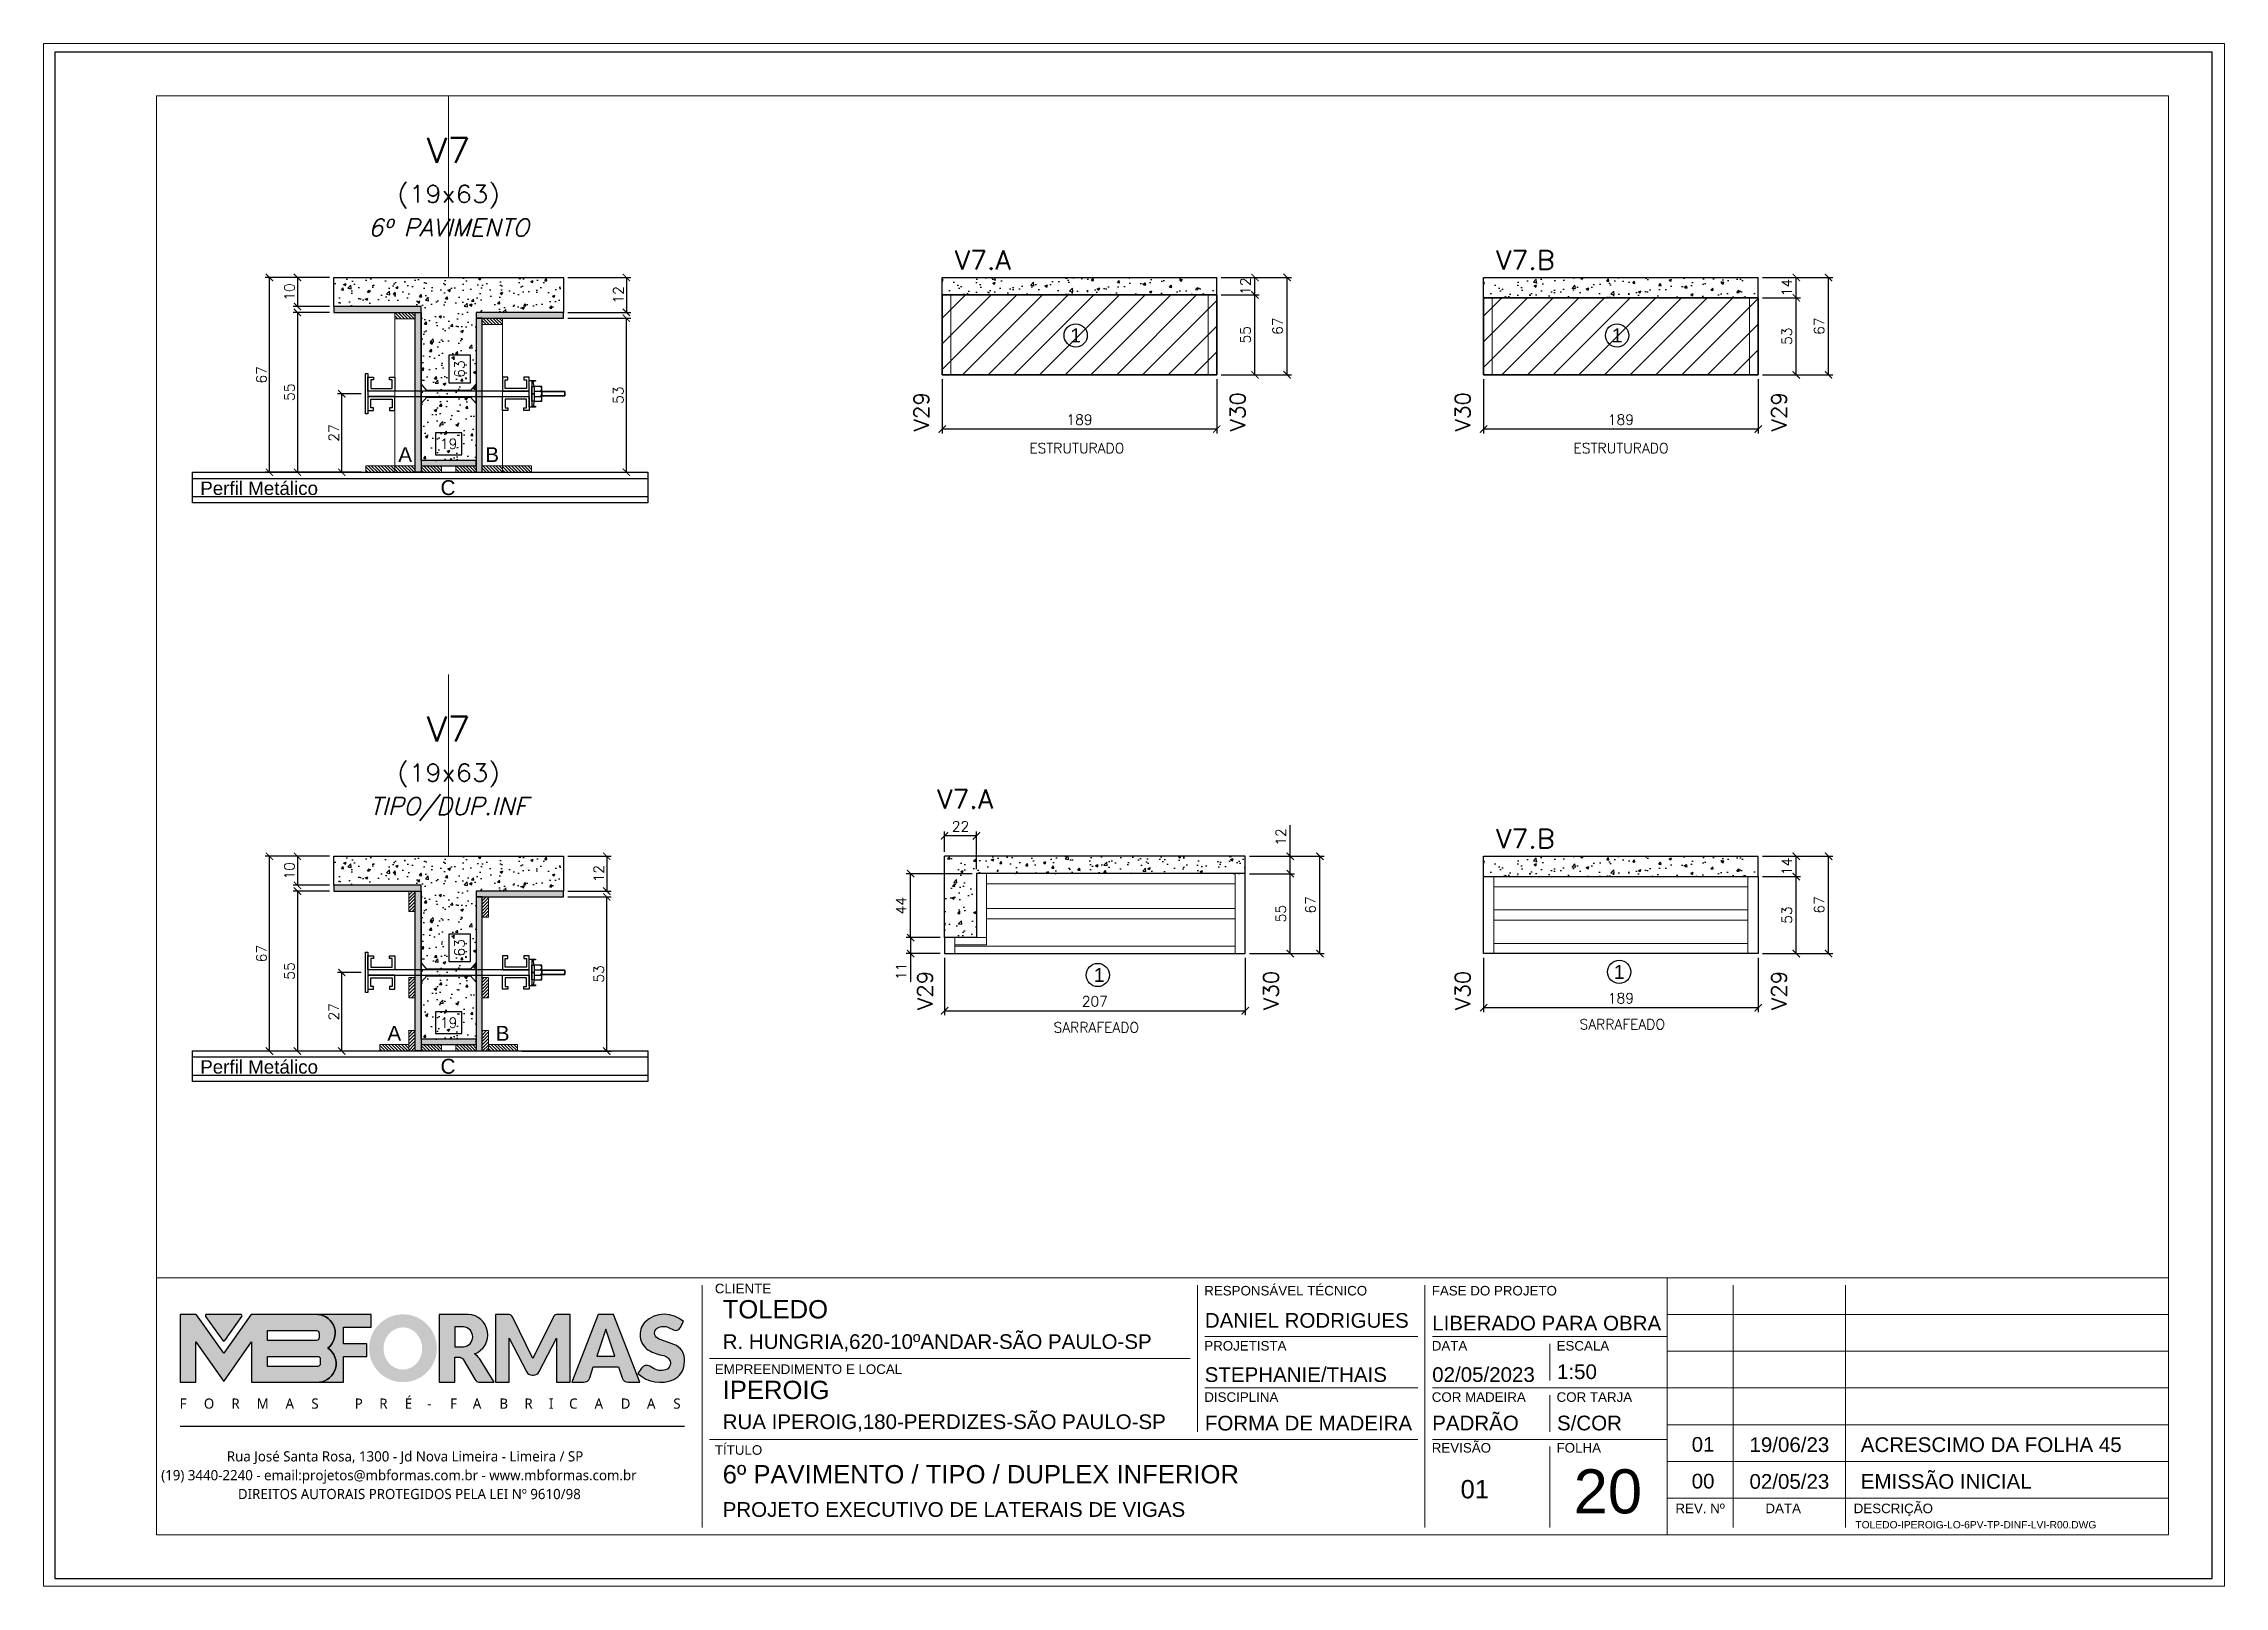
# Paper-space layout '20' of a CAD drawing. Extents: x 399.1 to 428.8, y 284.8 to 305.8.
# The model-space entities are those that its viewports show. They can reach past a viewport. Long polylines and large blocks are cut down to what shows.
import ezdxf
from ezdxf.enums import TextEntityAlignment as Align

# ---------------------------------------------------------------- set-up
doc = ezdxf.new("R2010")
doc.units = 0
doc.header["$PDMODE"] = 2
doc.header["$PDSIZE"] = 10
doc.linetypes.add('CABLIN', pattern=[0.35, 0.25, -0.1])
doc.linetypes.add('HIDDEN', pattern=[9.525, 6.35, -3.175])
doc.layers.get('0').update_dxf_attribs({"lineweight": 13})
doc.layers.get('Defpoints').update_dxf_attribs({"lineweight": 13})
for name, color, linetype in [('Barra de Ancoragem', 20, 'Continuous'), ('Concreto', 250, 'HIDDEN'), ('Cota', 4, 'Continuous'), ('Cota Seção (2x)', 4, 'Continuous'), ('Hachura', 252, 'CABLIN'), ('MB Logo', 255, 'Continuous'), ('Painéis', 200, 'Continuous'), ('Perfil Metálico', 224, 'Continuous'), ('Reaproveitamento', 251, 'Continuous'), ('Romaneio', 10, 'Continuous'), ('Texto de Titulo', 7, 'Continuous'), ('Texto Qtd Sarr', 242, 'Continuous'), ('Tubo de PVC', 51, 'Continuous')]:
    doc.layers.add(name, color=color, linetype=linetype)
for name, color, linetype, lineweight in [('FOLHA MB', 7, 'Continuous', 13), ('Madeira', 100, 'Continuous', 13), ('N° Folha', 5, 'Continuous', 13), ('Sarr 2.2x7', 40, 'Continuous', 9), ('Texto Seção', 7, 'Continuous', 15)]:
    doc.layers.add(name, color=color, linetype=linetype, lineweight=lineweight)
doc.layers.add('Laje_Perimetro', color=7, linetype='Continuous', plot=False)
doc.layers.add('VIEW', color=252, linetype='Continuous', lineweight=13, plot=False)
doc.styles.add('ARIAL', font='arial.ttf', dxfattribs={"oblique": 15, "height": 25})
doc.styles.add('MB_C01', font='arial.ttf', dxfattribs={"height": 1.3})
doc.styles.add('MB_C02', font='arial.ttf', dxfattribs={"height": 2})
doc.styles.add('MB_C03', font='arial.ttf', dxfattribs={"height": 2.5})
doc.styles.add('MB_C04', font='arial.ttf', dxfattribs={"height": 6})
doc.styles.add('MtXpl_Lucida_Sans_Un', font='l_10646.ttf')
doc.styles.add('REGUA-120', font='ROMANS.shx', dxfattribs={"height": 15})
doc.styles.add('ROMANS', font='romans.shx')
doc.dimstyles.new('Cota Paínel', dxfattribs={"dimtxt": 7, "dimasz": 5, "dimexe": 3, "dimexo": 3, "dimgap": 3, "dimtad": 1, "dimdec": 1, "dimzin": 12, "dimdsep": 46, "dimtxsty": 'ROMANS', "dimblk": 'ARCHTICK', "dimcen": 0, "dimclrd": 4, "dimclre": 4, "dimclrt": 1, "dimadec": 1, "dimazin": 3, "dimtfac": 1, "dimtdec": 1, "dimtmove": 0, "dimatfit": 3, "dimldrblk": 'OBLIQUE', "dimfxl": 1, "dimtolj": 1, "dimtzin": 12, "dimarcsym": 0})
doc.dimstyles.new('Cota Seção (2x)', dxfattribs={"dimtxt": 7, "dimasz": 5, "dimexe": 3, "dimexo": 3, "dimgap": 2, "dimtad": 3, "dimdec": 1, "dimlfac": 0.5, "dimzin": 12, "dimdsep": 46, "dimtxsty": 'ROMANS', "dimblk": 'ARCHTICK', "dimcen": 0, "dimclrd": 4, "dimclre": 4, "dimclrt": 1, "dimadec": 1, "dimazin": 3, "dimtfac": 1, "dimtdec": 1, "dimtmove": 0, "dimatfit": 3, "dimldrblk": 'OBLIQUE', "dimfxl": 1, "dimtolj": 1, "dimtzin": 12, "dimarcsym": 0})
doc.dimstyles.new('Cota Seção interna', dxfattribs={"dimtxt": 7, "dimasz": 6, "dimexe": 0.18, "dimexo": 2, "dimgap": -4, "dimtad": 3, "dimdec": 1, "dimlfac": 0.5, "dimzin": 12, "dimdsep": 46, "dimtxsty": 'ROMANS', "dimblk": 'ARCHTICK', "dimcen": 0.09, "dimse1": 1, "dimse2": 1, "dimsd1": 1, "dimsd2": 1, "dimclrd": 180, "dimclre": 5, "dimclrt": 1, "dimadec": 0, "dimazin": 3, "dimtfac": 1, "dimtdec": 1, "dimtofl": 0, "dimtmove": 0, "dimatfit": 3, "dimldrblk": 'ARCHTICK', "dimfxl": 1, "dimtolj": 1, "dimtzin": 0, "dimarcsym": 0})
pattern_1 = [(315, (2532.2894, -4934.4996), (1.12253202, 1.12253202), [])]
pattern_2 = [(45, (-12125.087, 26394.387), (-1.12253202, 1.12253202), [])]
pattern_3 = [(315, (2532.2894, -4536.3843), (1.12253202, 1.12253202), [])]
pattern_4 = [(315, (2532.2894, -4609.9843), (1.12253202, 1.12253202), [])]
pattern_5 = [(45, (0, 0), (-8.838835, 8.838835), [])]

psp = doc.layouts.new('20')

msp = doc.modelspace()

# ---------------------------------------------------------------- texts
at = {"layer": 'N° Folha', "color": 5, "style": 'MB_C04'}
msp.add_text('20', height=30.306, dxfattribs=at).set_placement((-19630.93, 2977))
at = {"layer": 'Painéis', "color": 1, "char_height": 7, "attachment_point": 5, "style": 'ROMANS'}
for s, insert in [('\\A1;ESTRUTURADO', (-19972.96, 3709.89)), ('\\A1;ESTRUTURADO', (-19598.32, 3709.89)), ('\\A1;SARRAFEADO', (-19959.53, 3311.34)), ('\\A1;SARRAFEADO', (-19597.47, 3313.5))]:
    msp.add_mtext(s, dxfattribs=dict(at, insert=insert))
at = {"layer": 'Romaneio', "color": 0, "style": 'ARIAL'}
for p in [(-19973.7, 3787.43), (-19601.06, 3787.43), (-19957.54, 3347.39), (-19599.59, 3349.51)]:
    msp.add_text('1', height=9.6, dxfattribs=at).set_placement(p, align=Align.MIDDLE_CENTER)
at = {"layer": 'Texto Seção', "style": 'REGUA-120', "width": 1.05}
for s, p in [('V7.A', (-20057.05, 3832.78)), ('V7.B', (-19684.41, 3832.78)), ('V7.A', (-20069.11, 3462)), ('V7.B', (-19684.41, 3434.66))]:
    msp.add_text(s, height=13, dxfattribs=at).set_placement(p)
for s, p in [('V29', (-20079.91, 3734.93)), ('V30', (-19862.22, 3734.93)), ('V30', (-19707.27, 3734.93)), ('V29', (-19489.58, 3734.93)), ('V29', (-20077.4, 3336.82)), ('V30', (-19839.22, 3336.82)), ('V30', (-19707.27, 3336.82)), ('V29', (-19489.58, 3336.82))]:
    msp.add_text(s, height=10.4, rotation=90, dxfattribs=at).set_placement(p, align=Align.MIDDLE_CENTER)
at = {"layer": 'Texto Seção', "color": 0, "linetype": 'Continuous', "style": 'ARIAL'}
for s, p in [('A', (-20435.26, 3705.39)), ('B', (-20375.4, 3705.39)), ('C', (-20405.77, 3682.72)), ('A', (-20442.77, 3307.28)), ('B', (-20368.18, 3307.28)), ('C', (-20405.77, 3284.6))]:
    msp.add_text(s, height=10.22, dxfattribs=at).set_placement(p, align=Align.MIDDLE_CENTER)
at = {"layer": 'Texto Seção', "style": 'ARIAL'}
for p in [(-20535.77, 3682.28), (-20535.77, 3284.17)]:
    msp.add_text('Perfil Metálico', height=9.24, dxfattribs=at).set_placement(p, align=Align.MIDDLE_CENTER)

# ---------------------------------------------------------------- blocks, each defined once
blk = doc.blocks.new('MB-NOVO')
at = {"layer": 'MB Logo', "linetype": 'Continuous'}
h = blk.add_hatch(color=256, dxfattribs=at)
h.dxf.hatch_style = 1
h.set_gradient(color1=(242, 132, 69), color2=(247, 180, 141), rotation=90, tint=1)
h.paths.add_polyline_path([(-18529.6, 10980.8), (-18475.7, 10980.8, 0.706757), (-18468.7, 11008, 0.681802), (-18476.7, 11034.9), (-18529.4, 11034.9, 0.243712), (-18530.2, 11034.5), (-18551.7, 11003.9), (-18573.3, 11034.5, 0.243712), (-18574.1, 11034.9), (-18586.5, 11034.9), (-18586.5, 10980.8), (-18573.9, 10980.8), (-18573.9, 11012.9), (-18551.7, 10981.5), (-18529.6, 11012.9)])
h.paths.add_polyline_path([(-18516.8, 11014.1), (-18516.8, 11022), (-18477.8, 11022, -0.414214), (-18475.8, 11020), (-18475.8, 11016.1, -0.414214), (-18477.8, 11014.1)], flags=16)
h.paths.add_polyline_path([(-18516.8, 11001.4), (-18476.8, 11001.4, -0.414214), (-18474.8, 10999.4), (-18474.8, 10995.5, -0.414214), (-18476.8, 10993.5), (-18516.8, 10993.5)], flags=16)
at = {"layer": 'MB Logo', "true_color": 0x262626}
h = blk.add_hatch(color=250, dxfattribs=at)
h.dxf.hatch_style = 1
h.paths.add_polyline_path([(-18537.3, 11033.3, 0.60809), (-18538.1, 11034.9), (-18565.3, 11034.9, 0.60809), (-18566.1, 11033.3), (-18552.5, 11014, 0.518202), (-18550.9, 11014)])
h = blk.add_hatch(color=250, dxfattribs=at)
h.dxf.hatch_style = 1
h.paths.add_polyline_path([(-18456.2, 11011.3), (-18456.2, 11024.6), (-18434.2, 11024.6), (-18434.2, 11034.9), (-18476.7, 11034.9, -0.681802), (-18468.7, 11008, -0.706757), (-18475.7, 10980.8), (-18456.2, 10980.8), (-18456.2, 11001.4), (-18437.8, 11001.4), (-18437.8, 11011.3)])
h = blk.add_hatch(color=250, dxfattribs=at)
h.dxf.hatch_style = 1
h.paths.add_polyline_path([(-18435.9, 11007.9, 1), (-18381.9, 11007.9, 1)])
edge = h.paths.add_edge_path(flags=16)
edge.add_ellipse((-18409, 11007.7), major_axis=(0, 16.8), ratio=0.916255, start_angle=0, end_angle=360)
h = blk.add_hatch(color=250, dxfattribs=at)
h.dxf.hatch_style = 1
h.paths.add_polyline_path([(-18357, 11034.9), (-18380.2, 11034.9), (-18380.2, 10980.8), (-18367.6, 10980.8), (-18367.6, 11000.7), (-18363.4, 11000.7, -0.195765), (-18360.9, 10998.9), (-18351.8, 10983.2, 0.261385), (-18347.5, 10980.8), (-18336.4, 10980.8), (-18347.5, 10999, 0.082429), (-18349.6, 11001.5), (-18351.9, 11003.4, 0.81838)])
h.paths.add_polyline_path([(-18360.8, 11009), (-18367.6, 11009), (-18367.6, 11025), (-18360.8, 11025, -0.92578)], flags=16)
h = blk.add_hatch(color=250, dxfattribs=at)
h.dxf.hatch_style = 1
h.paths.add_polyline_path([(-18286.6, 11015.9), (-18286.6, 10980.8), (-18275.8, 10980.8), (-18275.8, 11034.9), (-18286.6, 11034.9, 0.216647), (-18289.4, 11032.4), (-18305.5, 10999.8), (-18321.6, 11032.7, 0.199908), (-18324.3, 11034.9), (-18335.2, 11034.9), (-18335.2, 10980.8), (-18324.3, 10980.8), (-18324.3, 11015.9), (-18310.4, 10989.3, 0.279644), (-18306, 10986.6, 0.340986), (-18300.5, 10989.3)])
h = blk.add_hatch(color=250, dxfattribs=at)
h.dxf.hatch_style = 1
h.paths.add_polyline_path([(-18274.4, 10980.8), (-18265, 10980.8, 0.322517), (-18260.2, 10984.3), (-18257.3, 10993), (-18237.2, 10993), (-18234.3, 10984.3, 0.322517), (-18229.5, 10980.8), (-18220.3, 10980.8), (-18241.2, 11034.9), (-18253.4, 11034.9)])
h.paths.add_polyline_path([(-18254.4, 11001.6), (-18247.3, 11023), (-18240.1, 11001.6)], flags=16)
h = blk.add_hatch(color=250, dxfattribs=at)
h.dxf.hatch_style = 1
h.paths.add_polyline_path([(-18206, 11024, -0.247671), (-18196.9, 11024.3), (-18193.5, 11022.5, 0.40799), (-18188.2, 11024.1), (-18185.4, 11029.1, 0.392837), (-18216.2, 11028.7, 0.467779), (-18213.3, 11006.3, 0.077523), (-18201.2, 11002.1, -0.214206), (-18196.1, 10997.9, -0.284295), (-18198.2, 10991.4, -0.26924), (-18208.8, 10991.6), (-18212.2, 10993.6, 0.407727), (-18219, 10992.1), (-18221.8, 10987.7, 0.296878), (-18193.2, 10983.1, 0.272251), (-18184.9, 10995.3), (-18184.6, 10997.9, 0.348906), (-18193.7, 11011.2), (-18200.4, 11013.5, -0.045018), (-18205.8, 11015.7, -0.618284)])
at = {"layer": 'MB Logo', "linetype": 'Continuous'}
blk.add_line((-18586.5, 10945.9), (-18184.8, 10945.9), dxfattribs=at)
at = {"layer": 'MB Logo', "color": 23, "linetype": 'Continuous', "true_color": 0xf28445}
for points in [[(-18573.3, 11034.5, 0.243712), (-18574.1, 11034.9), (-18586.5, 11034.9), (-18586.5, 10980.8), (-18573.9, 10980.8), (-18573.9, 11012.9), (-18551.7, 10981.5), (-18529.6, 11012.9), (-18529.6, 10980.8), (-18475.7, 10980.8, 0.706757), (-18468.7, 11008, 0.681802), (-18476.7, 11034.9), (-18529.4, 11034.9, 0.243712), (-18530.2, 11034.5), (-18551.7, 11003.9)], [(-18516.8, 11022), (-18477.8, 11022, -0.414214), (-18475.8, 11020), (-18475.8, 11016.1, -0.414214), (-18477.8, 11014.1), (-18516.8, 11014.1)], [(-18516.8, 11001.4), (-18476.8, 11001.4, -0.414214), (-18474.8, 10999.4), (-18474.8, 10995.5, -0.414214), (-18476.8, 10993.5), (-18516.8, 10993.5)]]:
    blk.add_lwpolyline(points, format="xyb", close=True, dxfattribs=at)
at = {"layer": 'MB Logo', "color": 250, "true_color": 0x262626}
for points in [[(-18537.3, 11033.3, 0.60809), (-18538.1, 11034.9), (-18565.3, 11034.9, 0.60809), (-18566.1, 11033.3), (-18552.5, 11014, 0.518202), (-18550.9, 11014)], [(-18437.8, 11011.3), (-18456.2, 11011.3), (-18456.2, 11024.6), (-18434.2, 11024.6), (-18434.2, 11034.9), (-18476.7, 11034.9, -0.681802), (-18468.7, 11008, -0.706757), (-18475.7, 10980.8), (-18456.2, 10980.8), (-18456.2, 11001.4), (-18437.8, 11001.4)], [(-18347.5, 10980.8), (-18336.4, 10980.8), (-18347.5, 10999, 0.082429), (-18349.6, 11001.5), (-18351.9, 11003.4, 0.81838), (-18357, 11034.9), (-18380.2, 11034.9), (-18380.2, 10980.8), (-18367.6, 10980.8), (-18367.6, 11000.7), (-18363.4, 11000.7, -0.209789), (-18360.8, 10998.7), (-18351.8, 10983.2, 0.261385)], [(-18286.6, 11015.9), (-18286.6, 10980.8), (-18275.8, 10980.8), (-18275.8, 11034.9), (-18286.6, 11034.9, 0.216647), (-18289.4, 11032.4), (-18305.5, 10999.8), (-18321.5, 11032.4, 0.216647), (-18324.3, 11034.9), (-18335.2, 11034.9), (-18335.2, 10980.8), (-18324.3, 10980.8), (-18324.3, 11015.9), (-18310.4, 10989.3, 0.279644), (-18306, 10986.6), (-18304.9, 10986.6, 0.279644), (-18300.5, 10989.3)], [(-18265, 10980.8, 0.322517), (-18260.2, 10984.3), (-18257.3, 10993), (-18237.2, 10993), (-18234.3, 10984.3, 0.322517), (-18229.5, 10980.8), (-18220.3, 10980.8), (-18241.2, 11034.9), (-18253.4, 11034.9), (-18274.4, 10980.8)], [(-18206.2, 11015.9, -0.549626), (-18206.4, 11023.8, -0.258723), (-18196.9, 11024.3), (-18193.5, 11022.5, 0.40799), (-18188.2, 11024.1), (-18185.4, 11029.1, 0.392837), (-18216.2, 11028.7, 0.467779), (-18213.3, 11006.3, 0.077523), (-18201.2, 11002.1, -0.203897), (-18196.3, 10998.2), (-18196.1, 10997.8, -0.267611), (-18198, 10991.6), (-18198.5, 10991.3, -0.261145), (-18208.8, 10991.6), (-18212.2, 10993.6, 0.407727), (-18219, 10992.1), (-18221.8, 10987.7, 0.296878), (-18193.2, 10983.1, 0.265963), (-18184.9, 10994.9), (-18184.7, 10997.6, 0.340466), (-18193.1, 11011), (-18200.4, 11013.5, -0.049298)], [(-18367.6, 11009), (-18360.8, 11009, 0.92578), (-18360.8, 11025), (-18367.6, 11025)]]:
    blk.add_lwpolyline(points, format="xyb", close=True, dxfattribs=at)
blk.add_lwpolyline([(-18247.3, 11023), (-18254.4, 11001.6), (-18240.1, 11001.6)], close=True, dxfattribs=at)
at = {"layer": 'MB Logo', "color": 250, "true_color": 0x262626, "style": 'MtXpl_Lucida_Sans_Un'}
for s, height, p in [('F', 8.12, (-18586.8, 10959.8)), ('O', 8.12, (-18567.5, 10959.8)), ('R', 8.12, (-18545.6, 10959.8)), ('M', 8.12, (-18525.4, 10959.8)), ('A', 8.12, (-18502.5, 10959.8)), ('S', 8.12, (-18481.9, 10959.8)), ('P', 8.12, (-18447.3, 10959.8)), ('R', 8.12, (-18427.8, 10959.8)), ('É', 8.12, (-18407.5, 10959.8)), ('-', 8.12, (-18389.6, 10959.8)), ('F', 8.12, (-18371.4, 10959.8)), ('A', 8.12, (-18353.3, 10959.8)), ('B', 8.12, (-18332.1, 10959.8)), ('R', 8.12, (-18312.2, 10959.8)), ('I', 8.12, (-18292.7, 10959.8)), ('C', 8.12, (-18276.6, 10959.8)), ('A', 8.12, (-18256.3, 10959.8)), ('D', 8.12, (-18235.5, 10959.8)), ('A', 8.12, (-18214.6, 10959.8)), ('S', 8.12, (-18193.6, 10959.8)), ('DIREITOS AUTORAIS PROTEGIDOS PELA LEI Nº 9610/98', 8.122, (-18540.4, 10887.8))]:
    blk.add_text(s, height=height, dxfattribs=at).set_placement(p)
at = {"layer": 'MB Logo', "style": 'MtXpl_Lucida_Sans_Un'}
for s, p in [('Rua José Santa Rosa, 1300 - Jd Nova Limeira - Limeira / SP', (-18549.2, 10917.8)), ('(19) 3440-2240 - email:projetos@mbformas.com.br - www.mbformas.com.br', (-18601.5, 10902.8))]:
    blk.add_text(s, height=8.122, dxfattribs=at).set_placement(p)
blk = doc.blocks.new('A$C169d8357')
at = {"layer": 'FOLHA MB', "color": 1}
for p, q in [((1109.8, 356.7), (70, 356.7)), ((445.6, 351.7), (445.6, 185)), ((786.6, 351.7), (786.6, 250.7)), ((943.1, 351.7), (943.1, 185)), ((1109.8, 356.7), (1109.8, 179.9)), ((1455, 356.7), (1109.8, 356.7)), ((1155.3, 185), (1155.3, 351.7)), ((1232.6, 351.7), (1232.6, 185)), ((1455, 331.5), (1109.8, 331.5)), ((938.1, 316.3), (791.6, 316.3)), ((1109.8, 316.3), (948.2, 316.3)), ((781.5, 301.2), (450.7, 301.2)), ((1029, 311.3), (1029, 286)), ((1455, 306.2), (1109.8, 306.2)), ((938.1, 281), (791.6, 281)), ((1109.8, 281), (948.2, 281)), ((1029, 275.9), (1029, 250.7)), ((1455, 281), (1109.8, 281)), ((1455, 255.7), (1109.8, 255.7)), ((938.1, 245.6), (450.7, 245.6)), ((1109.8, 245.6), (948.2, 245.6)), ((1029, 240.6), (1029, 185)), ((1455, 230.4), (1109.8, 230.4)), ((1455, 205.2), (1109.8, 205.2))]:
    blk.add_line(p, q, dxfattribs=at)
for points in [[(0, 1199.9), (0, 149.9), (1485, 149.9), (1485, 1199.9)], [(70, 1169.9), (70, 179.9), (1455, 179.9), (1455, 1169.9)]]:
    blk.add_lwpolyline(points, close=True, dxfattribs=at)
at = {"layer": 'MB Logo', "xscale": 0.8642040370897565, "yscale": 0.8642040370897565, "zscale": 0.8642040370897565}
blk.add_blockref('MB-NOVO', (16148.7, -9204.8), dxfattribs=at)
at = {"layer": 'FOLHA MB', "color": 6}
for s, height, style, p in [('CLIENTE', 6.57, 'MB_C01', (454.3, 346.1)), ('RESPONSÁVEL TÉCNICO', 6.566, 'MB_C01', (791.2, 344.6)), ('FASE DO PROJETO', 6.566, 'MB_C01', (947.8, 344.6)), ('R. HUNGRIA,620-10ºANDAR-SÃO PAULO-SP', 10.102, 'MB_C02', (459.7, 307.8)), ('PROJETISTA', 6.57, 'MB_C01', (791.2, 306.7)), ('DATA', 6.57, 'MB_C01', (947.8, 306.7)), ('ESCALA', 6.57, 'MB_C01', (1033.7, 306.7)), ('EMPREENDIMENTO E LOCAL', 6.566, 'MB_C01', (454.3, 290.6)), ('DISCIPLINA', 6.57, 'MB_C01', (791.2, 271.4)), ('COR MADEIRA', 6.566, 'MB_C01', (947.8, 271.4)), ('COR TARJA', 6.57, 'MB_C01', (1033.7, 271.4)), ('RUA IPEROIG,180-PERDIZES-SÃO PAULO-SP', 10.102, 'MB_C02', (459.7, 252.7)), ('TÍTULO', 6.57, 'MB_C01', (454.3, 235)), ('REVISÃO', 6.57, 'MB_C01', (947.8, 236.5)), ('FOLHA', 6.57, 'MB_C01', (1033.7, 236.5)), ('PROJETO EXECUTIVO DE LATERAIS DE VIGAS', 10.102, 'MB_C02', (459.7, 192.3))]:
    blk.add_text(s, height=height, dxfattribs=dict(at, style=style)).set_placement(p)
at = {"layer": 'FOLHA MB', "color": 5}
for s, height, style, p in [('TOLEDO', 12.63, 'MB_C03', (459.7, 328.8)), ('DANIEL RODRIGUES', 10.102, 'MB_C02', (791.6, 322.4)), ('LIBERADO PARA OBRA', 10.102, 'MB_C02', (948.1, 320.5)), ('IPEROIG', 12.63, 'MB_C03', (459.7, 273.3)), ('STEPHANIE/THAIS', 10.102, 'MB_C02', (791.5, 285.1)), ('02/05/2023', 10.1, 'MB_C02', (948.1, 285.1)), ('1:50', 10.1, 'MB_C02', (1034, 287.1)), ('FORMA DE MADEIRA', 10.102, 'MB_C02', (791.6, 251.7)), ('PADRÃO', 10.1, 'MB_C02', (948.1, 251.8)), ('S/COR', 10.1, 'MB_C02', (1034, 251.8)), ('01', 10.1, 'MB_C02', (1126.7, 237.1)), ('19/06/23', 10.1, 'MB_C02', (1166.5, 236.9)), ('ACRESCIMO DA FOLHA 45', 10.102, 'MB_C02', (1243.1, 236.9)), ('6º PAVIMENTO / TIPO / DUPLEX INFERIOR', 12.628, 'MB_C03', (459.7, 215.3)), ('01', 12.63, 'MB_C03', (967.6, 205)), ('00', 10.1, 'MB_C02', (1126.7, 211.8)), ('02/05/23', 10.1, 'MB_C02', (1166.5, 211.6)), ('EMISSÃO INICIAL', 10.102, 'MB_C02', (1243.1, 211.6))]:
    blk.add_text(s, height=height, dxfattribs=dict(at, style=style)).set_placement(p)
at = {"layer": 'FOLHA MB', "color": 6, "style": 'MB_C01'}
for s, p in [('REV. Nº', (1132.5, 198.1)), ('DATA', (1189.7, 198.1)), ('DESCRIÇÃO', (1265.5, 198.1))]:
    blk.add_text(s, height=6.57, dxfattribs=at).set_placement(p, align=Align.MIDDLE_CENTER)
at = {"layer": 'FOLHA MB', "insert": (1239.4, 189.4), "char_height": 5.051, "width": 210.818, "attachment_point": 1, "style": 'MB_C04'}
blk.add_mtext('TOLEDO-IPEROIG-LO-6PV-TP-DINF-LVI-R00.DWG', dxfattribs=at)
blk = doc.blocks.new('titulo1')
at = {"layer": 'Defpoints', "color": 252, "linetype": 'HIDDEN', "ltscale": 2}
blk.add_line((0, 0), (0, 125), dxfattribs=at)
at = {"layer": 'Defpoints', "style": 'ROMANS', "oblique": 15}
blk.add_attdef('FOLHA', text='', height=10, dxfattribs=at).set_placement((0, 15.6), align=Align.MIDDLE_CENTER)
at = {"layer": 'Texto Qtd Sarr', "color": 3, "style": 'ROMANS', "oblique": 15}
for tag, height, p in [('TITULO', 17, (0, 71.4)), ('SEÇÃO', 12, (0, 41.5))]:
    blk.add_attdef(tag, text='', height=height, dxfattribs=at).set_placement(p, align=Align.MIDDLE_CENTER)
blk = doc.blocks.new('*D474')
at = {"layer": 'Cota Seção (2x)', "color": 180, "lineweight": -2, "transparency": 16777216}
for p, q in [((-20396.3, 3322.1), (-20414.3, 3322.1)), ((-20414.3, 3322.1), (-20414.3, 3307.1)), ((-20396.3, 3307.1), (-20396.3, 3322.1)), ((-20414.3, 3307.1), (-20396.3, 3307.1))]:
    blk.add_line(p, q, dxfattribs=at)
at = {"layer": 'Defpoints', "color": 0, "transparency": 16777216}
for p in [(-20424.3, 3303.1), (-20386.3, 3303.1), (-20386.3, 3303.1)]:
    blk.add_point(p, dxfattribs=at)
at = {"layer": 'Cota Seção (2x)', "color": 1, "transparency": 16777216, "insert": (-20405.3, 3314.6), "char_height": 7, "attachment_point": 5, "style": 'ROMANS'}
blk.add_mtext('\\A1;19', dxfattribs=at)
blk = doc.blocks.new('_ArchTick')
at = {"color": 0, "linetype": 'ByBlock', "const_width": 0.15}
blk.add_lwpolyline([(-0.5, -0.5), (0.5, 0.5)], dxfattribs=at)
blk = doc.blocks.new('*D475')
at = {"layer": 'Cota', "color": 4, "lineweight": -2, "transparency": 16777216}
for p, q in [((-20323.3, 3429.1), (-20293.5, 3429.1)), ((-20296.5, 3429.1), (-20296.5, 3405.1)), ((-20323.3, 3405.1), (-20293.5, 3405.1))]:
    blk.add_line(p, q, dxfattribs=at)
at = {"layer": 'Defpoints', "color": 0, "transparency": 16777216}
for p in [(-20326.3, 3429.1), (-20326.3, 3405.1), (-20296.5, 3405.1)]:
    blk.add_point(p, dxfattribs=at)
at = {"layer": 'Cota', "color": 4, "lineweight": -2, "transparency": 16777216, "xscale": 5, "yscale": 5, "zscale": 5}
for p, rotation in [((-20296.5, 3429.1), 90), ((-20296.5, 3405.1), 270)]:
    blk.add_blockref('_ArchTick', p, dxfattribs=dict(at, rotation=rotation))
at = {"layer": 'Cota', "color": 1, "transparency": 16777216, "insert": (-20302, 3417.1), "char_height": 7, "attachment_point": 5, "rotation": 90, "style": 'ROMANS'}
blk.add_mtext('\\A1;12', dxfattribs=at)
blk = doc.blocks.new('_OBLIQUE')
at = {"color": 0, "linetype": 'ByBlock', "lineweight": -2}
for p, q in [((0, 0), (-1, 0)), ((-0.5, -0.5), (0.5, 0.5))]:
    blk.add_line(p, q, dxfattribs=at)
blk = doc.blocks.new('DSADSAD')
at = {"layer": 'Barra de Ancoragem'}
for p, q in [((-12991, 7698.4), (-13009.2, 7698.4)), ((-13005.1, 7696.9), (-13008.6, 7697.6)), ((-12995.1, 7696.9), (-12991.5, 7697.6))]:
    blk.add_line(p, q, dxfattribs=at)
at = {"layer": 'Barra de Ancoragem', "flags": 128}
for points in [[(-13009.2, 7700.2), (-12991, 7700.2), (-12991, 7698.4), (-13009.2, 7698.4)], [(-13008.6, 7698.4), (-13008.6, 7696), (-13009.2, 7696), (-13009.2, 7698.4)], [(-12995.1, 7698.4), (-12995.1, 7696.9), (-13005.1, 7696.9), (-13005.1, 7698.4)], [(-12991, 7698.4), (-12991, 7696), (-12991.5, 7696), (-12991.5, 7698.4)]]:
    blk.add_lwpolyline(points, close=True, dxfattribs=at)
for points in [[(-13005.1, 7696.9), (-13005.1, 7691.6), (-12995.1, 7691.6), (-12995.1, 7696.9)], [(-13000.4, 7696.9), (-13000.4, 7698.4), (-12999.8, 7698.4), (-12999.8, 7696.9), (-13000.4, 7696.9), (-12999.8, 7696.9)]]:
    blk.add_lwpolyline(points, dxfattribs=at)
for points in [[(-13001.9, 7696.9), (-13001.9, 7692.8, 0.666667), (-12998.3, 7692.8, 0.666667)], [(-12998.3, 7696.9), (-12998.3, 7692.8, 0.729796), (-12995.1, 7692.8, 0.729796)]]:
    blk.add_lwpolyline(points, format="xyb", dxfattribs=at)
at = {"layer": 'Barra de Ancoragem'}
blk.add_arc((-13003.5, 7693.3), 1.7, 197.7564, 342.2436, dxfattribs=at)
blk = doc.blocks.new('*D476')
at = {"layer": 'Cota', "color": 4, "lineweight": -2, "transparency": 16777216}
for p, q in [((-20465.5, 3349.1), (-20481.9, 3349.1)), ((-20478.9, 3295.1), (-20478.9, 3349.1)), ((-20455.9, 3295.1), (-20481.9, 3295.1))]:
    blk.add_line(p, q, dxfattribs=at)
at = {"layer": 'Defpoints', "color": 0, "transparency": 16777216}
for p in [(-20478.9, 3349.1), (-20462.5, 3349.1), (-20452.9, 3295.1)]:
    blk.add_point(p, dxfattribs=at)
at = {"layer": 'Cota', "color": 4, "lineweight": -2, "transparency": 16777216, "xscale": 5, "yscale": 5, "zscale": 5}
for p, rotation in [((-20478.9, 3349.1), 90), ((-20478.9, 3295.1), 270)]:
    blk.add_blockref('_ArchTick', p, dxfattribs=dict(at, rotation=rotation))
at = {"layer": 'Cota', "color": 1, "transparency": 16777216, "insert": (-20484.4, 3322.1), "char_height": 7, "attachment_point": 5, "rotation": 90, "style": 'ROMANS'}
blk.add_mtext('\\A1;27', dxfattribs=at)
blk = doc.blocks.new('*D477')
at = {"layer": 'Cota', "color": 4, "lineweight": -2, "transparency": 16777216}
for p, q in [((-20487.3, 3429.1), (-20531.7, 3429.1)), ((-20528.7, 3295.1), (-20528.7, 3429.1)), ((-20465.3, 3295.1), (-20531.7, 3295.1))]:
    blk.add_line(p, q, dxfattribs=at)
at = {"layer": 'Defpoints', "color": 0, "transparency": 16777216}
for p in [(-20528.7, 3429.1), (-20484.3, 3429.1), (-20462.3, 3295.1)]:
    blk.add_point(p, dxfattribs=at)
at = {"layer": 'Cota', "color": 4, "lineweight": -2, "transparency": 16777216, "xscale": 5, "yscale": 5, "zscale": 5}
for p, rotation in [((-20528.7, 3429.1), 90), ((-20528.7, 3295.1), 270)]:
    blk.add_blockref('_ArchTick', p, dxfattribs=dict(at, rotation=rotation))
at = {"layer": 'Cota', "color": 1, "transparency": 16777216, "insert": (-20534.2, 3362.1), "char_height": 7, "attachment_point": 5, "rotation": 90, "style": 'ROMANS'}
blk.add_mtext('\\A1;67', dxfattribs=at)
blk = doc.blocks.new('*D478')
at = {"layer": 'Cota', "color": 4, "lineweight": -2, "transparency": 16777216}
for p, q in [((-20323.3, 3401.1), (-20293.5, 3401.1)), ((-20296.5, 3295.1), (-20296.5, 3401.1)), ((-20354.9, 3295.1), (-20293.5, 3295.1))]:
    blk.add_line(p, q, dxfattribs=at)
at = {"layer": 'Defpoints', "color": 0, "transparency": 16777216}
for p in [(-20326.3, 3401.1), (-20296.5, 3401.1), (-20357.9, 3295.1)]:
    blk.add_point(p, dxfattribs=at)
at = {"layer": 'Cota', "color": 4, "lineweight": -2, "transparency": 16777216, "xscale": 5, "yscale": 5, "zscale": 5}
for p, rotation in [((-20296.5, 3401.1), 90), ((-20296.5, 3295.1), 270)]:
    blk.add_blockref('_ArchTick', p, dxfattribs=dict(at, rotation=rotation))
at = {"layer": 'Cota', "color": 1, "transparency": 16777216, "insert": (-20302, 3348.1), "char_height": 7, "attachment_point": 5, "rotation": 90, "style": 'ROMANS'}
blk.add_mtext('\\A1;53', dxfattribs=at)
blk = doc.blocks.new('*D479')
at = {"layer": 'Cota Seção (2x)', "color": 180, "lineweight": -2, "transparency": 16777216}
for p, q in [((-20390.3, 3375.6), (-20405.3, 3375.6)), ((-20405.3, 3375.6), (-20405.3, 3356.6)), ((-20390.3, 3356.6), (-20390.3, 3375.6)), ((-20405.3, 3356.6), (-20390.3, 3356.6))]:
    blk.add_line(p, q, dxfattribs=at)
at = {"layer": 'Defpoints', "color": 0, "transparency": 16777216}
for p in [(-20386.3, 3429.1), (-20386.3, 3429.1), (-20386.3, 3303.1)]:
    blk.add_point(p, dxfattribs=at)
at = {"layer": 'Cota Seção (2x)', "color": 1, "transparency": 16777216, "insert": (-20397.8, 3366.1), "char_height": 7, "attachment_point": 5, "rotation": 90, "style": 'ROMANS'}
blk.add_mtext('\\A1;63', dxfattribs=at)
blk = doc.blocks.new('*D480')
at = {"layer": 'Cota', "color": 4, "lineweight": -2, "transparency": 16777216}
for p, q in [((-20487.3, 3429.1), (-20512.4, 3429.1)), ((-20509.4, 3429.1), (-20509.4, 3409.1)), ((-20487.3, 3409.1), (-20512.4, 3409.1))]:
    blk.add_line(p, q, dxfattribs=at)
at = {"layer": 'Defpoints', "color": 0, "transparency": 16777216}
for p in [(-20484.3, 3429.1), (-20509.4, 3409.1), (-20484.3, 3409.1)]:
    blk.add_point(p, dxfattribs=at)
at = {"layer": 'Cota', "color": 4, "lineweight": -2, "transparency": 16777216, "xscale": 5, "yscale": 5, "zscale": 5}
for p, rotation in [((-20509.4, 3429.1), 90), ((-20509.4, 3409.1), 270)]:
    blk.add_blockref('_ArchTick', p, dxfattribs=dict(at, rotation=rotation))
at = {"layer": 'Cota', "color": 1, "transparency": 16777216, "insert": (-20514.9, 3419.1), "char_height": 7, "attachment_point": 5, "rotation": 90, "style": 'ROMANS'}
blk.add_mtext('\\A1;10', dxfattribs=at)
blk = doc.blocks.new('*D481')
at = {"layer": 'Cota', "color": 4, "lineweight": -2, "transparency": 16777216}
for p, q in [((-20487.3, 3405.1), (-20512.4, 3405.1)), ((-20509.4, 3405.1), (-20509.4, 3295.1)), ((-20465.3, 3295.1), (-20512.4, 3295.1))]:
    blk.add_line(p, q, dxfattribs=at)
at = {"layer": 'Defpoints', "color": 0, "transparency": 16777216}
for p in [(-20484.3, 3405.1), (-20509.4, 3295.1), (-20462.3, 3295.1)]:
    blk.add_point(p, dxfattribs=at)
at = {"layer": 'Cota', "color": 4, "lineweight": -2, "transparency": 16777216, "xscale": 5, "yscale": 5, "zscale": 5}
for p, rotation in [((-20509.4, 3405.1), 90), ((-20509.4, 3295.1), 270)]:
    blk.add_blockref('_ArchTick', p, dxfattribs=dict(at, rotation=rotation))
at = {"layer": 'Cota', "color": 1, "transparency": 16777216, "insert": (-20514.9, 3350.1), "char_height": 7, "attachment_point": 5, "rotation": 90, "style": 'ROMANS'}
blk.add_mtext('\\A1;55', dxfattribs=at)
blk = doc.blocks.new('*D466')
at = {"layer": 'Cota Seção (2x)', "color": 180, "lineweight": -2, "transparency": 16777216}
for p, q in [((-20396.3, 3720.3), (-20414.3, 3720.3)), ((-20414.3, 3720.3), (-20414.3, 3705.3)), ((-20396.3, 3705.3), (-20396.3, 3720.3)), ((-20414.3, 3705.3), (-20396.3, 3705.3))]:
    blk.add_line(p, q, dxfattribs=at)
at = {"layer": 'Defpoints', "color": 0, "transparency": 16777216}
for p in [(-20424.3, 3701.3), (-20386.3, 3701.3), (-20386.3, 3701.3)]:
    blk.add_point(p, dxfattribs=at)
at = {"layer": 'Cota Seção (2x)', "color": 1, "transparency": 16777216, "insert": (-20405.3, 3712.8), "char_height": 7, "attachment_point": 5, "style": 'ROMANS'}
blk.add_mtext('\\A1;19', dxfattribs=at)
blk = doc.blocks.new('*D467')
at = {"layer": 'Cota', "color": 4, "lineweight": -2, "transparency": 16777216}
for p, q in [((-20323.3, 3827.3), (-20280, 3827.3)), ((-20283, 3827.3), (-20283, 3803.3)), ((-20323.3, 3803.3), (-20280, 3803.3))]:
    blk.add_line(p, q, dxfattribs=at)
at = {"layer": 'Defpoints', "color": 0, "transparency": 16777216}
for p in [(-20326.3, 3827.3), (-20326.3, 3803.3), (-20283, 3803.3)]:
    blk.add_point(p, dxfattribs=at)
at = {"layer": 'Cota', "color": 4, "lineweight": -2, "transparency": 16777216, "xscale": 5, "yscale": 5, "zscale": 5}
for p, rotation in [((-20283, 3827.3), 90), ((-20283, 3803.3), 270)]:
    blk.add_blockref('_ArchTick', p, dxfattribs=dict(at, rotation=rotation))
at = {"layer": 'Cota', "color": 1, "transparency": 16777216, "insert": (-20288.5, 3815.3), "char_height": 7, "attachment_point": 5, "rotation": 90, "style": 'ROMANS'}
blk.add_mtext('\\A1;12', dxfattribs=at)
blk = doc.blocks.new('*D468')
at = {"layer": 'Cota', "color": 4, "lineweight": -2, "transparency": 16777216}
for p, q in [((-20465.5, 3747.3), (-20481.9, 3747.3)), ((-20478.9, 3693.3), (-20478.9, 3747.3)), ((-20465.3, 3693.3), (-20481.9, 3693.3))]:
    blk.add_line(p, q, dxfattribs=at)
at = {"layer": 'Defpoints', "color": 0, "transparency": 16777216}
for p in [(-20478.9, 3747.3), (-20462.5, 3747.3), (-20462.3, 3693.3)]:
    blk.add_point(p, dxfattribs=at)
at = {"layer": 'Cota', "color": 4, "lineweight": -2, "transparency": 16777216, "xscale": 5, "yscale": 5, "zscale": 5}
for p, rotation in [((-20478.9, 3747.3), 90), ((-20478.9, 3693.3), 270)]:
    blk.add_blockref('_ArchTick', p, dxfattribs=dict(at, rotation=rotation))
at = {"layer": 'Cota', "color": 1, "transparency": 16777216, "insert": (-20484.4, 3720.3), "char_height": 7, "attachment_point": 5, "rotation": 90, "style": 'ROMANS'}
blk.add_mtext('\\A1;27', dxfattribs=at)
blk = doc.blocks.new('*D469')
at = {"layer": 'Cota', "color": 4, "lineweight": -2, "transparency": 16777216}
for p, q in [((-20487.3, 3827.3), (-20531.7, 3827.3)), ((-20528.7, 3693.3), (-20528.7, 3827.3)), ((-20465.3, 3693.3), (-20531.7, 3693.3))]:
    blk.add_line(p, q, dxfattribs=at)
at = {"layer": 'Defpoints', "color": 0, "transparency": 16777216}
for p in [(-20528.7, 3827.3), (-20484.3, 3827.3), (-20462.3, 3693.3)]:
    blk.add_point(p, dxfattribs=at)
at = {"layer": 'Cota', "color": 4, "lineweight": -2, "transparency": 16777216, "xscale": 5, "yscale": 5, "zscale": 5}
for p, rotation in [((-20528.7, 3827.3), 90), ((-20528.7, 3693.3), 270)]:
    blk.add_blockref('_ArchTick', p, dxfattribs=dict(at, rotation=rotation))
at = {"layer": 'Cota', "color": 1, "transparency": 16777216, "insert": (-20534.2, 3760.3), "char_height": 7, "attachment_point": 5, "rotation": 90, "style": 'ROMANS'}
blk.add_mtext('\\A1;67', dxfattribs=at)
blk = doc.blocks.new('*D470')
at = {"layer": 'Cota', "color": 4, "lineweight": -2, "transparency": 16777216}
for p, q in [((-20323.3, 3799.3), (-20280, 3799.3)), ((-20283, 3693.3), (-20283, 3799.3)), ((-20345.3, 3693.3), (-20280, 3693.3))]:
    blk.add_line(p, q, dxfattribs=at)
at = {"layer": 'Defpoints', "color": 0, "transparency": 16777216}
for p in [(-20326.3, 3799.3), (-20283, 3799.3), (-20348.3, 3693.3)]:
    blk.add_point(p, dxfattribs=at)
at = {"layer": 'Cota', "color": 4, "lineweight": -2, "transparency": 16777216, "xscale": 5, "yscale": 5, "zscale": 5}
for p, rotation in [((-20283, 3799.3), 90), ((-20283, 3693.3), 270)]:
    blk.add_blockref('_ArchTick', p, dxfattribs=dict(at, rotation=rotation))
at = {"layer": 'Cota', "color": 1, "transparency": 16777216, "insert": (-20288.5, 3746.3), "char_height": 7, "attachment_point": 5, "rotation": 90, "style": 'ROMANS'}
blk.add_mtext('\\A1;53', dxfattribs=at)
blk = doc.blocks.new('*D471')
at = {"layer": 'Cota Seção (2x)', "color": 180, "lineweight": -2, "transparency": 16777216}
for p, q in [((-20390.3, 3773.8), (-20405.3, 3773.8)), ((-20405.3, 3773.8), (-20405.3, 3754.8)), ((-20390.3, 3754.8), (-20390.3, 3773.8)), ((-20405.3, 3754.8), (-20390.3, 3754.8))]:
    blk.add_line(p, q, dxfattribs=at)
at = {"layer": 'Defpoints', "color": 0, "transparency": 16777216}
for p in [(-20386.3, 3827.3), (-20386.3, 3827.3), (-20386.3, 3701.3)]:
    blk.add_point(p, dxfattribs=at)
at = {"layer": 'Cota Seção (2x)', "color": 1, "transparency": 16777216, "insert": (-20397.8, 3764.3), "char_height": 7, "attachment_point": 5, "rotation": 90, "style": 'ROMANS'}
blk.add_mtext('\\A1;63', dxfattribs=at)
blk = doc.blocks.new('*D472')
at = {"layer": 'Cota', "color": 4, "lineweight": -2, "transparency": 16777216}
for p, q in [((-20487.3, 3827.3), (-20512.4, 3827.3)), ((-20509.4, 3827.3), (-20509.4, 3807.3)), ((-20487.3, 3807.3), (-20512.4, 3807.3))]:
    blk.add_line(p, q, dxfattribs=at)
at = {"layer": 'Defpoints', "color": 0, "transparency": 16777216}
for p in [(-20484.3, 3827.3), (-20509.4, 3807.3), (-20484.3, 3807.3)]:
    blk.add_point(p, dxfattribs=at)
at = {"layer": 'Cota', "color": 4, "lineweight": -2, "transparency": 16777216, "xscale": 5, "yscale": 5, "zscale": 5}
for p, rotation in [((-20509.4, 3827.3), 90), ((-20509.4, 3807.3), 270)]:
    blk.add_blockref('_ArchTick', p, dxfattribs=dict(at, rotation=rotation))
at = {"layer": 'Cota', "color": 1, "transparency": 16777216, "insert": (-20514.9, 3817.3), "char_height": 7, "attachment_point": 5, "rotation": 90, "style": 'ROMANS'}
blk.add_mtext('\\A1;10', dxfattribs=at)
blk = doc.blocks.new('*D473')
at = {"layer": 'Cota', "color": 4, "lineweight": -2, "transparency": 16777216}
for p, q in [((-20487.3, 3803.3), (-20512.4, 3803.3)), ((-20509.4, 3803.3), (-20509.4, 3693.3)), ((-20465.3, 3693.3), (-20512.4, 3693.3))]:
    blk.add_line(p, q, dxfattribs=at)
at = {"layer": 'Defpoints', "color": 0, "transparency": 16777216}
for p in [(-20484.3, 3803.3), (-20509.4, 3693.3), (-20462.3, 3693.3)]:
    blk.add_point(p, dxfattribs=at)
at = {"layer": 'Cota', "color": 4, "lineweight": -2, "transparency": 16777216, "xscale": 5, "yscale": 5, "zscale": 5}
for p, rotation in [((-20509.4, 3803.3), 90), ((-20509.4, 3693.3), 270)]:
    blk.add_blockref('_ArchTick', p, dxfattribs=dict(at, rotation=rotation))
at = {"layer": 'Cota', "color": 1, "transparency": 16777216, "insert": (-20514.9, 3748.3), "char_height": 7, "attachment_point": 5, "rotation": 90, "style": 'ROMANS'}
blk.add_mtext('\\A1;55', dxfattribs=at)
blk = doc.blocks.new('*D482')
at = {"layer": 'Cota', "color": 4, "lineweight": -2, "transparency": 16777216}
for p, q in [((-20065.6, 3757.3), (-20065.6, 3720)), ((-19876.6, 3757.3), (-19876.6, 3720)), ((-19876.6, 3723), (-20065.6, 3723))]:
    blk.add_line(p, q, dxfattribs=at)
at = {"layer": 'Defpoints', "color": 0, "transparency": 16777216}
for p in [(-20065.6, 3760.3), (-19876.6, 3760.3), (-20065.6, 3723)]:
    blk.add_point(p, dxfattribs=at)
at = {"layer": 'Cota', "color": 4, "lineweight": -2, "transparency": 16777216, "xscale": 5, "yscale": 5, "zscale": 5, "rotation": 180}
blk.add_blockref('_ArchTick', (-20065.6, 3723), dxfattribs=at)
at = {"layer": 'Cota', "color": 4, "lineweight": -2, "transparency": 16777216, "xscale": 5, "yscale": 5, "zscale": 5}
blk.add_blockref('_ArchTick', (-19876.6, 3723), dxfattribs=at)
at = {"layer": 'Cota', "color": 1, "transparency": 16777216, "insert": (-19971.1, 3729.5), "char_height": 7, "attachment_point": 5, "style": 'ROMANS'}
blk.add_mtext('\\A1;189', dxfattribs=at)
blk = doc.blocks.new('*D483')
at = {"layer": 'Cota', "color": 4, "lineweight": -2, "transparency": 16777216}
for p, q in [((-19873.6, 3815.3), (-19847.3, 3815.3)), ((-19850.3, 3760.3), (-19850.3, 3815.3)), ((-19873.6, 3760.3), (-19847.3, 3760.3))]:
    blk.add_line(p, q, dxfattribs=at)
at = {"layer": 'Defpoints', "color": 0, "transparency": 16777216}
for p in [(-19876.6, 3815.3), (-19850.3, 3815.3), (-19876.6, 3760.3)]:
    blk.add_point(p, dxfattribs=at)
at = {"layer": 'Cota', "color": 4, "lineweight": -2, "transparency": 16777216, "xscale": 5, "yscale": 5, "zscale": 5}
for p, rotation in [((-19850.3, 3815.3), 90), ((-19850.3, 3760.3), 270)]:
    blk.add_blockref('_ArchTick', p, dxfattribs=dict(at, rotation=rotation))
at = {"layer": 'Cota', "color": 1, "transparency": 16777216, "insert": (-19856.8, 3787.8), "char_height": 7, "attachment_point": 5, "rotation": 90, "style": 'ROMANS'}
blk.add_mtext('\\A1;55', dxfattribs=at)
blk = doc.blocks.new('*D484')
at = {"layer": 'Cota', "color": 4, "lineweight": -2, "transparency": 16777216}
for p, q in [((-19873.6, 3827.3), (-19847.3, 3827.3)), ((-19873.6, 3815.3), (-19847.3, 3815.3)), ((-19850.3, 3815.3), (-19850.3, 3827.3))]:
    blk.add_line(p, q, dxfattribs=at)
at = {"layer": 'Defpoints', "color": 0, "transparency": 16777216}
for p in [(-19876.6, 3827.3), (-19876.6, 3815.3), (-19850.3, 3827.3)]:
    blk.add_point(p, dxfattribs=at)
at = {"layer": 'Cota', "color": 4, "lineweight": -2, "transparency": 16777216, "xscale": 5, "yscale": 5, "zscale": 5}
for p, rotation in [((-19850.3, 3827.3), 90), ((-19850.3, 3815.3), 270)]:
    blk.add_blockref('_ArchTick', p, dxfattribs=dict(at, rotation=rotation))
at = {"layer": 'Cota', "color": 1, "transparency": 16777216, "insert": (-19856.8, 3821.3), "char_height": 7, "attachment_point": 5, "rotation": 90, "style": 'ROMANS'}
blk.add_mtext('\\A1;12', dxfattribs=at)
blk = doc.blocks.new('*D485')
at = {"layer": 'Cota', "color": 4, "lineweight": -2, "transparency": 16777216}
for p, q in [((-19873.6, 3827.3), (-19825.2, 3827.3)), ((-19828.2, 3760.3), (-19828.2, 3827.3)), ((-19873.6, 3760.3), (-19825.2, 3760.3))]:
    blk.add_line(p, q, dxfattribs=at)
at = {"layer": 'Defpoints', "color": 0, "transparency": 16777216}
for p in [(-19876.6, 3827.3), (-19828.2, 3827.3), (-19876.6, 3760.3)]:
    blk.add_point(p, dxfattribs=at)
at = {"layer": 'Cota', "color": 4, "lineweight": -2, "transparency": 16777216, "xscale": 5, "yscale": 5, "zscale": 5}
for p, rotation in [((-19828.2, 3827.3), 90), ((-19828.2, 3760.3), 270)]:
    blk.add_blockref('_ArchTick', p, dxfattribs=dict(at, rotation=rotation))
at = {"layer": 'Cota', "color": 1, "transparency": 16777216, "insert": (-19834.7, 3793.8), "char_height": 7, "attachment_point": 5, "rotation": 90, "style": 'ROMANS'}
blk.add_mtext('\\A1;67', dxfattribs=at)
blk = doc.blocks.new('*D486')
at = {"layer": 'Cota', "color": 4, "lineweight": -2, "transparency": 16777216}
for p, q in [((-19692.9, 3757.3), (-19692.9, 3720)), ((-19503.9, 3757.3), (-19503.9, 3720)), ((-19503.9, 3723), (-19692.9, 3723))]:
    blk.add_line(p, q, dxfattribs=at)
at = {"layer": 'Defpoints', "color": 0, "transparency": 16777216}
for p in [(-19692.9, 3760.3), (-19503.9, 3760.3), (-19692.9, 3723)]:
    blk.add_point(p, dxfattribs=at)
at = {"layer": 'Cota', "color": 4, "lineweight": -2, "transparency": 16777216, "xscale": 5, "yscale": 5, "zscale": 5, "rotation": 180}
blk.add_blockref('_ArchTick', (-19692.9, 3723), dxfattribs=at)
at = {"layer": 'Cota', "color": 4, "lineweight": -2, "transparency": 16777216, "xscale": 5, "yscale": 5, "zscale": 5}
blk.add_blockref('_ArchTick', (-19503.9, 3723), dxfattribs=at)
at = {"layer": 'Cota', "color": 1, "transparency": 16777216, "insert": (-19598.4, 3729.5), "char_height": 7, "attachment_point": 5, "style": 'ROMANS'}
blk.add_mtext('\\A1;189', dxfattribs=at)
blk = doc.blocks.new('*D487')
at = {"layer": 'Cota', "color": 4, "lineweight": -2, "transparency": 16777216}
for p, q in [((-19500.9, 3813.3), (-19474.7, 3813.3)), ((-19477.7, 3760.3), (-19477.7, 3813.3)), ((-19500.9, 3760.3), (-19474.7, 3760.3))]:
    blk.add_line(p, q, dxfattribs=at)
at = {"layer": 'Defpoints', "color": 0, "transparency": 16777216}
for p in [(-19503.9, 3813.3), (-19477.7, 3813.3), (-19503.9, 3760.3)]:
    blk.add_point(p, dxfattribs=at)
at = {"layer": 'Cota', "color": 4, "lineweight": -2, "transparency": 16777216, "xscale": 5, "yscale": 5, "zscale": 5}
for p, rotation in [((-19477.7, 3813.3), 90), ((-19477.7, 3760.3), 270)]:
    blk.add_blockref('_ArchTick', p, dxfattribs=dict(at, rotation=rotation))
at = {"layer": 'Cota', "color": 1, "transparency": 16777216, "insert": (-19484.2, 3786.8), "char_height": 7, "attachment_point": 5, "rotation": 90, "style": 'ROMANS'}
blk.add_mtext('\\A1;53', dxfattribs=at)
blk = doc.blocks.new('*D488')
at = {"layer": 'Cota', "color": 4, "lineweight": -2, "transparency": 16777216}
for p, q in [((-19500.9, 3827.3), (-19474.7, 3827.3)), ((-19500.9, 3813.3), (-19474.7, 3813.3)), ((-19477.7, 3813.3), (-19477.7, 3827.3))]:
    blk.add_line(p, q, dxfattribs=at)
at = {"layer": 'Defpoints', "color": 0, "transparency": 16777216}
for p in [(-19503.9, 3827.3), (-19503.9, 3813.3), (-19477.7, 3827.3)]:
    blk.add_point(p, dxfattribs=at)
at = {"layer": 'Cota', "color": 4, "lineweight": -2, "transparency": 16777216, "xscale": 5, "yscale": 5, "zscale": 5}
for p, rotation in [((-19477.7, 3827.3), 90), ((-19477.7, 3813.3), 270)]:
    blk.add_blockref('_ArchTick', p, dxfattribs=dict(at, rotation=rotation))
at = {"layer": 'Cota', "color": 1, "transparency": 16777216, "insert": (-19484.2, 3820.3), "char_height": 7, "attachment_point": 5, "rotation": 90, "style": 'ROMANS'}
blk.add_mtext('\\A1;14', dxfattribs=at)
blk = doc.blocks.new('*D489')
at = {"layer": 'Cota', "color": 4, "lineweight": -2, "transparency": 16777216}
for p, q in [((-19500.9, 3827.3), (-19452.5, 3827.3)), ((-19455.5, 3760.3), (-19455.5, 3827.3)), ((-19500.9, 3760.3), (-19452.5, 3760.3))]:
    blk.add_line(p, q, dxfattribs=at)
at = {"layer": 'Defpoints', "color": 0, "transparency": 16777216}
for p in [(-19503.9, 3827.3), (-19455.5, 3827.3), (-19503.9, 3760.3)]:
    blk.add_point(p, dxfattribs=at)
at = {"layer": 'Cota', "color": 4, "lineweight": -2, "transparency": 16777216, "xscale": 5, "yscale": 5, "zscale": 5}
for p, rotation in [((-19455.5, 3827.3), 90), ((-19455.5, 3760.3), 270)]:
    blk.add_blockref('_ArchTick', p, dxfattribs=dict(at, rotation=rotation))
at = {"layer": 'Cota', "color": 1, "transparency": 16777216, "insert": (-19462, 3793.8), "char_height": 7, "attachment_point": 5, "rotation": 90, "style": 'ROMANS'}
blk.add_mtext('\\A1;67', dxfattribs=at)
blk = doc.blocks.new('*D462')
at = {"layer": 'Cota', "color": 4, "lineweight": -2, "transparency": 16777216}
for p, q in [((-20064, 3359.1), (-20064, 3319.8)), ((-19857, 3359.1), (-19857, 3319.8)), ((-20064, 3322.8), (-19857, 3322.8))]:
    blk.add_line(p, q, dxfattribs=at)
at = {"layer": 'Defpoints', "color": 0, "transparency": 16777216}
for p in [(-20064, 3362.1), (-19857, 3362.1), (-19857, 3322.8)]:
    blk.add_point(p, dxfattribs=at)
at = {"layer": 'Cota', "color": 4, "lineweight": -2, "transparency": 16777216, "xscale": 5, "yscale": 5, "zscale": 5, "rotation": 180}
blk.add_blockref('_ArchTick', (-20064, 3322.8), dxfattribs=at)
at = {"layer": 'Cota', "color": 4, "lineweight": -2, "transparency": 16777216, "xscale": 5, "yscale": 5, "zscale": 5}
blk.add_blockref('_ArchTick', (-19857, 3322.8), dxfattribs=at)
at = {"layer": 'Cota', "color": 1, "transparency": 16777216, "insert": (-19960.5, 3329.3), "char_height": 7, "attachment_point": 5, "style": 'ROMANS'}
blk.add_mtext('\\A1;207', dxfattribs=at)
blk = doc.blocks.new('*D463')
at = {"layer": 'Cota', "color": 4, "lineweight": -2, "transparency": 16777216}
for p, q in [((-20067, 3373.1), (-20090.3, 3373.1)), ((-20087.3, 3373.1), (-20087.3, 3362.1)), ((-20067, 3362.1), (-20090.3, 3362.1)), ((-20087.3, 3362.1), (-20087.3, 3342.8))]:
    blk.add_line(p, q, dxfattribs=at)
at = {"layer": 'Defpoints', "color": 0, "transparency": 16777216}
for p in [(-20064, 3373.1), (-20087.3, 3362.1), (-20064, 3362.1)]:
    blk.add_point(p, dxfattribs=at)
at = {"layer": 'Cota', "color": 4, "lineweight": -2, "transparency": 16777216, "xscale": 5, "yscale": 5, "zscale": 5}
for p, rotation in [((-20087.3, 3373.1), 90), ((-20087.3, 3362.1), 270)]:
    blk.add_blockref('_ArchTick', p, dxfattribs=dict(at, rotation=rotation))
at = {"layer": 'Cota', "color": 1, "transparency": 16777216, "insert": (-20093.8, 3350), "char_height": 7, "attachment_point": 5, "rotation": 90, "style": 'ROMANS'}
blk.add_mtext('\\A1;11', dxfattribs=at)
blk = doc.blocks.new('*D464')
at = {"layer": 'Cota', "color": 4, "lineweight": -2, "transparency": 16777216}
for p, q in [((-20045, 3417.1), (-20090.3, 3417.1)), ((-20087.3, 3373.1), (-20087.3, 3417.1)), ((-20067, 3373.1), (-20090.3, 3373.1))]:
    blk.add_line(p, q, dxfattribs=at)
at = {"layer": 'Defpoints', "color": 0, "transparency": 16777216}
for p in [(-20087.3, 3417.1), (-20042, 3417.1), (-20064, 3373.1)]:
    blk.add_point(p, dxfattribs=at)
at = {"layer": 'Cota', "color": 4, "lineweight": -2, "transparency": 16777216, "xscale": 5, "yscale": 5, "zscale": 5}
for p, rotation in [((-20087.3, 3417.1), 90), ((-20087.3, 3373.1), 270)]:
    blk.add_blockref('_ArchTick', p, dxfattribs=dict(at, rotation=rotation))
at = {"layer": 'Cota', "color": 1, "transparency": 16777216, "insert": (-20093.8, 3395.1), "char_height": 7, "attachment_point": 5, "rotation": 90, "style": 'ROMANS'}
blk.add_mtext('\\A1;44', dxfattribs=at)
blk = doc.blocks.new('*D490')
at = {"layer": 'Cota', "color": 4, "lineweight": -2, "transparency": 16777216}
for p, q in [((-19692.9, 3359.1), (-19692.9, 3321.9)), ((-19503.9, 3359.1), (-19503.9, 3321.9)), ((-19503.9, 3324.9), (-19692.9, 3324.9))]:
    blk.add_line(p, q, dxfattribs=at)
at = {"layer": 'Defpoints', "color": 0, "transparency": 16777216}
for p in [(-19692.9, 3362.1), (-19503.9, 3362.1), (-19692.9, 3324.9)]:
    blk.add_point(p, dxfattribs=at)
at = {"layer": 'Cota', "color": 4, "lineweight": -2, "transparency": 16777216, "xscale": 5, "yscale": 5, "zscale": 5, "rotation": 180}
blk.add_blockref('_ArchTick', (-19692.9, 3324.9), dxfattribs=at)
at = {"layer": 'Cota', "color": 4, "lineweight": -2, "transparency": 16777216, "xscale": 5, "yscale": 5, "zscale": 5}
blk.add_blockref('_ArchTick', (-19503.9, 3324.9), dxfattribs=at)
at = {"layer": 'Cota', "color": 1, "transparency": 16777216, "insert": (-19598.4, 3331.4), "char_height": 7, "attachment_point": 5, "style": 'ROMANS'}
blk.add_mtext('\\A1;189', dxfattribs=at)
blk = doc.blocks.new('*D491')
at = {"layer": 'Cota', "color": 4, "lineweight": -2, "transparency": 16777216}
for p, q in [((-19500.9, 3415.1), (-19474.7, 3415.1)), ((-19477.7, 3362.1), (-19477.7, 3415.1)), ((-19500.9, 3362.1), (-19474.7, 3362.1))]:
    blk.add_line(p, q, dxfattribs=at)
at = {"layer": 'Defpoints', "color": 0, "transparency": 16777216}
for p in [(-19503.9, 3415.1), (-19477.7, 3415.1), (-19503.9, 3362.1)]:
    blk.add_point(p, dxfattribs=at)
at = {"layer": 'Cota', "color": 4, "lineweight": -2, "transparency": 16777216, "xscale": 5, "yscale": 5, "zscale": 5}
for p, rotation in [((-19477.7, 3415.1), 90), ((-19477.7, 3362.1), 270)]:
    blk.add_blockref('_ArchTick', p, dxfattribs=dict(at, rotation=rotation))
at = {"layer": 'Cota', "color": 1, "transparency": 16777216, "insert": (-19484.2, 3388.6), "char_height": 7, "attachment_point": 5, "rotation": 90, "style": 'ROMANS'}
blk.add_mtext('\\A1;53', dxfattribs=at)
blk = doc.blocks.new('*D492')
at = {"layer": 'Cota', "color": 4, "lineweight": -2, "transparency": 16777216}
for p, q in [((-19500.9, 3429.1), (-19474.7, 3429.1)), ((-19477.7, 3415.1), (-19477.7, 3429.1)), ((-19500.9, 3415.1), (-19474.7, 3415.1))]:
    blk.add_line(p, q, dxfattribs=at)
at = {"layer": 'Defpoints', "color": 0, "transparency": 16777216}
for p in [(-19503.9, 3429.1), (-19477.7, 3429.1), (-19503.9, 3415.1)]:
    blk.add_point(p, dxfattribs=at)
at = {"layer": 'Cota', "color": 4, "lineweight": -2, "transparency": 16777216, "xscale": 5, "yscale": 5, "zscale": 5}
for p, rotation in [((-19477.7, 3429.1), 90), ((-19477.7, 3415.1), 270)]:
    blk.add_blockref('_ArchTick', p, dxfattribs=dict(at, rotation=rotation))
at = {"layer": 'Cota', "color": 1, "transparency": 16777216, "insert": (-19484.2, 3422.1), "char_height": 7, "attachment_point": 5, "rotation": 90, "style": 'ROMANS'}
blk.add_mtext('\\A1;14', dxfattribs=at)
blk = doc.blocks.new('*D493')
at = {"layer": 'Cota', "color": 4, "lineweight": -2, "transparency": 16777216}
for p, q in [((-19500.9, 3429.1), (-19452.5, 3429.1)), ((-19455.5, 3362.1), (-19455.5, 3429.1)), ((-19500.9, 3362.1), (-19452.5, 3362.1))]:
    blk.add_line(p, q, dxfattribs=at)
at = {"layer": 'Defpoints', "color": 0, "transparency": 16777216}
for p in [(-19503.9, 3429.1), (-19455.5, 3429.1), (-19503.9, 3362.1)]:
    blk.add_point(p, dxfattribs=at)
at = {"layer": 'Cota', "color": 4, "lineweight": -2, "transparency": 16777216, "xscale": 5, "yscale": 5, "zscale": 5}
for p, rotation in [((-19455.5, 3429.1), 90), ((-19455.5, 3362.1), 270)]:
    blk.add_blockref('_ArchTick', p, dxfattribs=dict(at, rotation=rotation))
at = {"layer": 'Cota', "color": 1, "transparency": 16777216, "insert": (-19462, 3395.6), "char_height": 7, "attachment_point": 5, "rotation": 90, "style": 'ROMANS'}
blk.add_mtext('\\A1;67', dxfattribs=at)
blk = doc.blocks.new('*D465')
at = {"layer": 'Cota', "color": 4, "lineweight": -2, "transparency": 16777216}
for p, q in [((-20064, 3432.1), (-20064, 3446.1)), ((-20042, 3443.1), (-20064, 3443.1)), ((-20042, 3420.1), (-20042, 3446.1))]:
    blk.add_line(p, q, dxfattribs=at)
at = {"layer": 'Defpoints', "color": 0, "transparency": 16777216}
for p in [(-20064, 3443.1), (-20064, 3429.1), (-20042, 3417.1)]:
    blk.add_point(p, dxfattribs=at)
at = {"layer": 'Cota', "color": 4, "lineweight": -2, "transparency": 16777216, "xscale": 5, "yscale": 5, "zscale": 5, "rotation": 180}
blk.add_blockref('_ArchTick', (-20064, 3443.1), dxfattribs=at)
at = {"layer": 'Cota', "color": 4, "lineweight": -2, "transparency": 16777216, "xscale": 5, "yscale": 5, "zscale": 5}
blk.add_blockref('_ArchTick', (-20042, 3443.1), dxfattribs=at)
at = {"layer": 'Cota', "color": 1, "transparency": 16777216, "insert": (-20053, 3449.6), "char_height": 7, "attachment_point": 5, "style": 'ROMANS'}
blk.add_mtext('\\A1;22', dxfattribs=at)
blk = doc.blocks.new('*D494')
at = {"layer": 'Cota', "color": 4, "lineweight": -2, "transparency": 16777216}
for p, q in [((-19826, 3429.1), (-19826, 3450.5)), ((-19854, 3429.1), (-19823, 3429.1)), ((-19826, 3417.1), (-19826, 3429.1)), ((-19854, 3417.1), (-19823, 3417.1))]:
    blk.add_line(p, q, dxfattribs=at)
at = {"layer": 'Defpoints', "color": 0, "transparency": 16777216}
for p in [(-19857, 3429.1), (-19826, 3429.1), (-19857, 3417.1)]:
    blk.add_point(p, dxfattribs=at)
at = {"layer": 'Cota', "color": 4, "lineweight": -2, "transparency": 16777216, "xscale": 5, "yscale": 5, "zscale": 5}
for p, rotation in [((-19826, 3429.1), 90), ((-19826, 3417.1), 270)]:
    blk.add_blockref('_ArchTick', p, dxfattribs=dict(at, rotation=rotation))
at = {"layer": 'Cota', "color": 1, "transparency": 16777216, "insert": (-19832.5, 3442.3), "char_height": 7, "attachment_point": 5, "rotation": 90, "style": 'ROMANS'}
blk.add_mtext('\\A1;12', dxfattribs=at)
blk = doc.blocks.new('*D495')
at = {"layer": 'Cota', "color": 4, "lineweight": -2, "transparency": 16777216}
for p, q in [((-19854, 3417.1), (-19823, 3417.1)), ((-19826, 3362.1), (-19826, 3417.1)), ((-19854, 3362.1), (-19823, 3362.1))]:
    blk.add_line(p, q, dxfattribs=at)
at = {"layer": 'Defpoints', "color": 0, "transparency": 16777216}
for p in [(-19857, 3417.1), (-19826, 3417.1), (-19857, 3362.1)]:
    blk.add_point(p, dxfattribs=at)
at = {"layer": 'Cota', "color": 4, "lineweight": -2, "transparency": 16777216, "xscale": 5, "yscale": 5, "zscale": 5}
for p, rotation in [((-19826, 3417.1), 90), ((-19826, 3362.1), 270)]:
    blk.add_blockref('_ArchTick', p, dxfattribs=dict(at, rotation=rotation))
at = {"layer": 'Cota', "color": 1, "transparency": 16777216, "insert": (-19832.5, 3389.6), "char_height": 7, "attachment_point": 5, "rotation": 90, "style": 'ROMANS'}
blk.add_mtext('\\A1;55', dxfattribs=at)
blk = doc.blocks.new('*D496')
at = {"layer": 'Cota', "color": 4, "lineweight": -2, "transparency": 16777216}
for p, q in [((-19854, 3429.1), (-19802.6, 3429.1)), ((-19805.6, 3362.1), (-19805.6, 3429.1)), ((-19854, 3362.1), (-19802.6, 3362.1))]:
    blk.add_line(p, q, dxfattribs=at)
at = {"layer": 'Defpoints', "color": 0, "transparency": 16777216}
for p in [(-19857, 3429.1), (-19805.6, 3429.1), (-19857, 3362.1)]:
    blk.add_point(p, dxfattribs=at)
at = {"layer": 'Cota', "color": 4, "lineweight": -2, "transparency": 16777216, "xscale": 5, "yscale": 5, "zscale": 5}
for p, rotation in [((-19805.6, 3429.1), 90), ((-19805.6, 3362.1), 270)]:
    blk.add_blockref('_ArchTick', p, dxfattribs=dict(at, rotation=rotation))
at = {"layer": 'Cota', "color": 1, "transparency": 16777216, "insert": (-19812.1, 3395.6), "char_height": 7, "attachment_point": 5, "rotation": 90, "style": 'ROMANS'}
blk.add_mtext('\\A1;67', dxfattribs=at)

# ---------------------------------------------------------------- dimensions: what is measured, and where the dimension line sits
at = {"layer": 'Cota'}
for base, p1, p2, angle, dimstyle, picture, middle in [((-20528.71, 3827.26), (-20462.33, 3693.26), (-20484.33, 3827.26), 90, 'Cota Seção (2x)', '*D469', (-20534.21, 3760.26)), ((-20509.39, 3807.26), (-20484.33, 3827.26), (-20484.33, 3807.26), 90, 'Cota Seção (2x)', '*D472', (-20514.89, 3817.26)), ((-20282.96, 3803.26), (-20326.33, 3827.26), (-20326.33, 3803.26), 90, 'Cota Seção (2x)', '*D467', (-20288.46, 3815.26)), ((-19828.18, 3827.26), (-19876.59, 3760.26), (-19876.59, 3827.26), 90, 'Cota Paínel', '*D485', (-19834.68, 3793.76)), ((-19455.54, 3827.26), (-19503.95, 3760.26), (-19503.95, 3827.26), 90, 'Cota Paínel', '*D489', (-19462.04, 3793.76)), ((-19850.33, 3815.26), (-19876.59, 3760.26), (-19876.59, 3815.26), 90, 'Cota Paínel', '*D483', (-19856.83, 3787.76)), ((-19477.69, 3813.26), (-19503.95, 3760.26), (-19503.95, 3813.26), 90, 'Cota Paínel', '*D487', (-19484.19, 3786.76)), ((-20509.39, 3693.26), (-20484.33, 3803.26), (-20462.33, 3693.26), 90, 'Cota Seção (2x)', '*D473', (-20514.89, 3748.26)), ((-20282.96, 3799.26), (-20348.33, 3693.26), (-20326.33, 3799.26), 90, 'Cota Seção (2x)', '*D470', (-20288.46, 3746.26)), ((-20478.9, 3747.26), (-20462.33, 3693.26), (-20462.45, 3747.26), 90, 'Cota Seção (2x)', '*D468', (-20484.4, 3720.26)), ((-20064.01, 3443.08), (-20042.01, 3417.14), (-20064.01, 3429.14), 180, 'Cota Paínel', '*D465', (-20053.01, 3449.58)), ((-19825.99, 3429.14), (-19857.01, 3417.14), (-19857.01, 3429.14), 90, 'Cota Paínel', '*D494', (-19832.49, 3442.31)), ((-20528.71, 3429.14), (-20462.33, 3295.14), (-20484.33, 3429.14), 90, 'Cota Seção (2x)', '*D477', (-20534.21, 3362.14)), ((-20509.39, 3409.14), (-20484.33, 3429.14), (-20484.33, 3409.14), 90, 'Cota Seção (2x)', '*D480', (-20514.89, 3419.14)), ((-20296.53, 3405.14), (-20326.33, 3429.14), (-20326.33, 3405.14), 90, 'Cota Seção (2x)', '*D475', (-20302.03, 3417.14)), ((-19805.63, 3429.14), (-19857.01, 3362.14), (-19857.01, 3429.14), 90, 'Cota Paínel', '*D496', (-19812.13, 3395.64)), ((-19455.54, 3429.14), (-19503.95, 3362.14), (-19503.95, 3429.14), 90, 'Cota Paínel', '*D493', (-19462.04, 3395.64)), ((-20509.39, 3295.14), (-20484.33, 3405.14), (-20462.33, 3295.14), 90, 'Cota Seção (2x)', '*D481', (-20514.89, 3350.14)), ((-20087.31, 3417.14), (-20064.01, 3373.14), (-20042.01, 3417.14), 90, 'Cota Paínel', '*D464', (-20093.81, 3395.14)), ((-19825.99, 3417.14), (-19857.01, 3362.14), (-19857.01, 3417.14), 90, 'Cota Paínel', '*D495', (-19832.49, 3389.64)), ((-19477.69, 3415.14), (-19503.95, 3362.14), (-19503.95, 3415.14), 90, 'Cota Paínel', '*D491', (-19484.19, 3388.64)), ((-20296.53, 3401.14), (-20357.93, 3295.14), (-20326.33, 3401.14), 90, 'Cota Seção (2x)', '*D478', (-20302.03, 3348.14)), ((-20087.31, 3362.14), (-20064.01, 3373.14), (-20064.01, 3362.14), 90, 'Cota Paínel', '*D463', (-20093.81, 3349.98)), ((-20478.9, 3349.14), (-20452.88, 3295.14), (-20462.45, 3349.14), 90, 'Cota Seção (2x)', '*D476', (-20484.4, 3322.14)), ((-19857.01, 3322.77), (-20064.01, 3362.14), (-19857.01, 3362.14), 180, 'Cota Paínel', '*D462', (-19960.51, 3329.27))]:
    dim = msp.add_linear_dim(base=base, p1=p1, p2=p2, angle=angle, dimstyle=dimstyle, dxfattribs=at)
    dim.commit()
    dim.dimension.update_dxf_attribs({"geometry": picture, "text_midpoint": middle})
for base, p1, p2, picture, middle in [((-19850.33, 3827.26), (-19876.59, 3815.26), (-19876.59, 3827.26), '*D484', (-19850.33, 3821.26)), ((-19477.69, 3827.26), (-19503.95, 3813.26), (-19503.95, 3827.26), '*D488', (-19477.69, 3820.26)), ((-19477.69, 3429.14), (-19503.95, 3415.14), (-19503.95, 3429.14), '*D492', (-19477.69, 3422.14))]:
    dim = msp.add_linear_dim(base=base, p1=p1, p2=p2, angle=90, dimstyle='Cota Paínel', dxfattribs=at)
    dim.commit()
    dim.dimension.update_dxf_attribs({"geometry": picture, "text_midpoint": middle, "dimtype": 160})
for base, p1, p2, picture, middle in [((-20065.59, 3723.04), (-19876.59, 3760.26), (-20065.59, 3760.26), '*D482', (-19971.09, 3729.54)), ((-19692.95, 3723.04), (-19503.95, 3760.26), (-19692.95, 3760.26), '*D486', (-19598.45, 3729.54)), ((-19692.95, 3324.93), (-19503.95, 3362.14), (-19692.95, 3362.14), '*D490', (-19598.45, 3331.43))]:
    dim = msp.add_linear_dim(base=base, p1=p1, p2=p2, dimstyle='Cota Paínel', dxfattribs=at)
    dim.commit()
    dim.dimension.update_dxf_attribs({"geometry": picture, "text_midpoint": middle})
at = {"layer": 'Cota Seção (2x)'}
for base, p1, p2, picture, middle in [((-20386.33, 3827.26), (-20386.33, 3701.26), (-20386.33, 3827.26), '*D471', (-20397.83, 3764.26)), ((-20386.33, 3429.14), (-20386.33, 3303.14), (-20386.33, 3429.14), '*D479', (-20397.83, 3366.14))]:
    dim = msp.add_linear_dim(base=base, p1=p1, p2=p2, angle=90, dimstyle='Cota Seção interna', dxfattribs=at)
    dim.commit()
    dim.dimension.update_dxf_attribs({"geometry": picture, "text_midpoint": middle})
for base, p1, p2, picture, middle in [((-20386.33, 3701.26), (-20424.33, 3701.26), (-20386.33, 3701.26), '*D466', (-20405.33, 3712.76)), ((-20386.33, 3303.14), (-20424.33, 3303.14), (-20386.33, 3303.14), '*D474', (-20405.33, 3314.64))]:
    dim = msp.add_linear_dim(base=base, p1=p1, p2=p2, dimstyle='Cota Seção interna', dxfattribs=at)
    dim.commit()
    dim.dimension.update_dxf_attribs({"geometry": picture, "text_midpoint": middle})

# ---------------------------------------------------------------- hatches: boundary and pattern name
at = {"layer": 'Concreto'}
h = msp.add_hatch(dxfattribs=at)
h.set_pattern_fill('AR-CONC', color=256, scale=2.5)
h.set_pattern_definition([(50, (-1607.701, -3419.665), (17.931505, -1.568803), [1.875, -20.625]), (355, (-1607.701, -3419.665), (-3.468783, 18.804803), [1.5, -16.5]), (100.45144, (-1606.207, -3419.796), (14.462721, 17.236), [1.593505, -17.528553]), (46.1842, (-1607.701, -3414.665), (26.681033, -4.137982), [2.8125, -30.9375]), (96.63564, (-1605.478, -3415.01), (23.36655, 24.352965), [2.39026, -26.292844]), (351.18416, (-1607.7, -3414.665), (23.36655, 24.352965), [2.25, -24.75]), (21, (-1605.201, -3415.915), (14.922676, -10.065472), [1.875, -20.625]), (326, (-1605.201, -3415.915), (6.082883, 18.128751), [1.5, -16.5]), (71.45144, (-1603.958, -3416.754), (21.00556, 8.063279), [1.593505, -17.528553]), (37.5, (-1607.701, -3419.6655), (0.3039964, 8.3223463), [0, -16.3, 0, -16.75, 0, -16.5625]), (7.5, (-1607.701, -3419.6655), (6.5767384, 9.8602928), [0, -9.55, 0, -15.925, 0, -6.3125]), (327.5, (-1613.276, -3419.6655), (13.345561, -0.5638718), [0, -6.25, 0, -19.5, 0, -25.875]), (317.5, (-1615.776, -3419.665), (14.579654, 2.5026246), [0, -8.125, 0, -12.95, 0, -18.375])])
h.paths.add_polyline_path([(-20484.33, 3807.26), (-20484.33, 3827.26), (-20326.33, 3827.26), (-20326.33, 3803.26), (-20386.33, 3803.26), (-20386.33, 3701.26), (-20424.33, 3701.26), (-20424.33, 3807.26)])
h = msp.add_hatch(dxfattribs=at)
h.set_pattern_fill('AR-CONC', color=256, scale=2.5)
h.set_pattern_definition([(50, (-4755.02, -1150), (17.931505, -1.568803), [1.875, -20.625]), (355, (-4755.02, -1150), (-3.468783, 18.804803), [1.5, -16.5]), (100.45144, (-4753.526, -1150.13), (14.462721, 17.236), [1.593505, -17.528553]), (46.1842, (-4755.02, -1145), (26.681033, -4.137982), [2.8125, -30.9375]), (96.63564, (-4752.797, -1145.345), (23.36655, 24.352965), [2.39026, -26.292844]), (351.18416, (-4755.02, -1145), (23.36655, 24.352965), [2.25, -24.75]), (21, (-4752.52, -1146.25), (14.922676, -10.065472), [1.875, -20.625]), (326, (-4752.52, -1146.25), (6.082883, 18.128751), [1.5, -16.5]), (71.45144, (-4751.277, -1147.089), (21.00556, 8.063279), [1.593505, -17.528553]), (37.5, (-4755.0204, -1150), (0.3039964, 8.3223463), [0, -16.3, 0, -16.75, 0, -16.5625]), (7.5, (-4755.02, -1150), (6.5767384, 9.860293), [0, -9.55, 0, -15.925, 0, -6.3125]), (327.5, (-4760.5954, -1150), (13.345561, -0.5638718), [0, -6.25, 0, -19.5, 0, -25.875]), (317.5, (-4763.095, -1150), (14.579654, 2.5026246), [0, -8.125, 0, -12.95, 0, -18.375])])
h.paths.add_polyline_path([(-19876.59, 3827.26), (-20065.59, 3827.26), (-20065.59, 3815.26), (-19876.59, 3815.26)])
h = msp.add_hatch(dxfattribs=at)
h.set_pattern_fill('AR-CONC', color=256, scale=2.5)
h.set_pattern_definition([(50, (-4382.38, -1152), (17.931505, -1.568803), [1.875, -20.625]), (355, (-4382.38, -1152), (-3.468783, 18.804803), [1.5, -16.5]), (100.45144, (-4380.886, -1152.13), (14.462721, 17.236), [1.593505, -17.528553]), (46.1842, (-4382.38, -1147), (26.681033, -4.137982), [2.8125, -30.9375]), (96.63564, (-4380.157, -1147.345), (23.36655, 24.352965), [2.39026, -26.292844]), (351.18416, (-4382.38, -1147), (23.36655, 24.352965), [2.25, -24.75]), (21, (-4379.88, -1148.25), (14.922676, -10.065472), [1.875, -20.625]), (326, (-4379.88, -1148.25), (6.082883, 18.128751), [1.5, -16.5]), (71.45144, (-4378.637, -1149.089), (21.00556, 8.063279), [1.593505, -17.528553]), (37.5, (-4382.3803, -1152), (0.3039964, 8.3223463), [0, -16.3, 0, -16.75, 0, -16.5625]), (7.5, (-4382.38, -1152), (6.5767384, 9.860293), [0, -9.55, 0, -15.925, 0, -6.3125]), (327.5, (-4387.955, -1152), (13.345561, -0.5638718), [0, -6.25, 0, -19.5, 0, -25.875]), (317.5, (-4390.455, -1152), (14.579654, 2.5026246), [0, -8.125, 0, -12.95, 0, -18.375])])
h.paths.add_polyline_path([(-19503.95, 3827.26), (-19692.95, 3827.26), (-19692.95, 3813.26), (-19503.95, 3813.26)])
h = msp.add_hatch(dxfattribs=at)
h.set_pattern_fill('AR-CONC', color=256, scale=2.5)
h.set_pattern_definition([(50, (-1607.701, -3817.781), (17.931505, -1.568803), [1.875, -20.625]), (355, (-1607.701, -3817.78), (-3.468783, 18.804803), [1.5, -16.5]), (100.45144, (-1606.207, -3817.911), (14.462721, 17.236), [1.593505, -17.528553]), (46.1842, (-1607.701, -3812.78), (26.681033, -4.137982), [2.8125, -30.9375]), (96.63564, (-1605.478, -3813.126), (23.36655, 24.352965), [2.39026, -26.292844]), (351.18416, (-1607.7, -3812.78), (23.36655, 24.352965), [2.25, -24.75]), (21, (-1605.201, -3814.031), (14.922676, -10.065472), [1.875, -20.625]), (326, (-1605.201, -3814.03), (6.082883, 18.128751), [1.5, -16.5]), (71.45144, (-1603.958, -3814.87), (21.00556, 8.063279), [1.593505, -17.528553]), (37.5, (-1607.701, -3817.781), (0.3039964, 8.3223463), [0, -16.3, 0, -16.75, 0, -16.5625]), (7.5, (-1607.701, -3817.781), (6.5767384, 9.8602928), [0, -9.55, 0, -15.925, 0, -6.3125]), (327.5, (-1613.276, -3817.781), (13.345561, -0.5638718), [0, -6.25, 0, -19.5, 0, -25.875]), (317.5, (-1615.776, -3817.781), (14.579654, 2.5026246), [0, -8.125, 0, -12.95, 0, -18.375])])
h.paths.add_polyline_path([(-20484.33, 3409.14), (-20484.33, 3429.14), (-20326.33, 3429.14), (-20326.33, 3405.14), (-20386.33, 3405.14), (-20386.33, 3303.14), (-20424.33, 3303.14), (-20424.33, 3409.14)])
h = msp.add_hatch(dxfattribs=at)
h.set_pattern_fill('AR-CONC', color=256, scale=2.5)
h.set_pattern_definition([(50, (-4751.02, -1150), (17.931505, -1.568803), [1.875, -20.625]), (355, (-4751.02, -1150), (-3.468783, 18.804803), [1.5, -16.5]), (100.45144, (-4749.526, -1150.13), (14.462721, 17.236), [1.593505, -17.528553]), (46.1842, (-4751.02, -1145), (26.681033, -4.137982), [2.8125, -30.9375]), (96.63564, (-4748.797, -1145.345), (23.36655, 24.352965), [2.39026, -26.292844]), (351.18416, (-4751.02, -1145), (23.36655, 24.352965), [2.25, -24.75]), (21, (-4748.52, -1146.25), (14.922676, -10.065472), [1.875, -20.625]), (326, (-4748.52, -1146.25), (6.082883, 18.128751), [1.5, -16.5]), (71.45144, (-4747.277, -1147.089), (21.00556, 8.063279), [1.593505, -17.528553]), (37.5, (-4751.0204, -1150), (0.3039964, 8.3223463), [0, -16.3, 0, -16.75, 0, -16.5625]), (7.5, (-4751.02, -1150), (6.5767384, 9.860293), [0, -9.55, 0, -15.925, 0, -6.3125]), (327.5, (-4756.5954, -1150), (13.345561, -0.5638718), [0, -6.25, 0, -19.5, 0, -25.875]), (317.5, (-4759.095, -1150), (14.579654, 2.5026246), [0, -8.125, 0, -12.95, 0, -18.375])])
h.paths.add_polyline_path([(-20064.01, 3429.14), (-19857.01, 3429.14), (-19857.01, 3417.14), (-19863.01, 3417.14), (-20042.01, 3417.14), (-20042.01, 3373.14), (-20054.01, 3373.14), (-20064.01, 3373.14)])
h = msp.add_hatch(dxfattribs=at)
h.set_pattern_fill('AR-CONC', color=256, scale=2.5)
h.set_pattern_definition([(50, (-4382.38, -1550.115), (17.931505, -1.568803), [1.875, -20.625]), (355, (-4382.38, -1550.115), (-3.468783, 18.804803), [1.5, -16.5]), (100.45144, (-4380.886, -1550.246), (14.462721, 17.236), [1.593505, -17.528553]), (46.1842, (-4382.38, -1545.115), (26.681033, -4.137982), [2.8125, -30.9375]), (96.63564, (-4380.157, -1545.46), (23.36655, 24.352965), [2.39026, -26.292844]), (351.18416, (-4382.38, -1545.115), (23.36655, 24.352965), [2.25, -24.75]), (21, (-4379.88, -1546.365), (14.922676, -10.065472), [1.875, -20.625]), (326, (-4379.88, -1546.365), (6.082883, 18.128751), [1.5, -16.5]), (71.45144, (-4378.637, -1547.204), (21.00556, 8.063279), [1.593505, -17.528553]), (37.5, (-4382.3803, -1550.115), (0.3039964, 8.3223463), [0, -16.3, 0, -16.75, 0, -16.5625]), (7.5, (-4382.38, -1550.115), (6.5767384, 9.860293), [0, -9.55, 0, -15.925, 0, -6.3125]), (327.5, (-4387.955, -1550.115), (13.345561, -0.5638718), [0, -6.25, 0, -19.5, 0, -25.875]), (317.5, (-4390.455, -1550.115), (14.579654, 2.5026246), [0, -8.125, 0, -12.95, 0, -18.375])])
h.paths.add_polyline_path([(-19503.95, 3429.14), (-19692.95, 3429.14), (-19692.95, 3415.14), (-19503.95, 3415.14)])
at = {"layer": 'Hachura'}
h = msp.add_hatch(color=256, dxfattribs=at)
h.dxf.hatch_style = 1
h.paths.add_polyline_path([(-20424.33, 3803.26), (-20424.33, 3807.26), (-20484.33, 3807.26), (-20484.33, 3803.26)])
h = msp.add_hatch(dxfattribs=at)
h.set_pattern_fill('ANSI31', color=256, scale=0.5, angle=270, style=0)
h.set_pattern_definition([(315, (2532.2894, -4504.3843), (1.12253202, 1.12253202), [])])
h.paths.add_polyline_path([(-20428.33, 3798.86), (-20428.33, 3803.26), (-20442.33, 3803.26), (-20442.33, 3798.86)])
h = msp.add_hatch(color=256, dxfattribs=at)
h.dxf.hatch_style = 1
h.paths.add_polyline_path([(-20428.33, 3803.26), (-20424.33, 3803.26), (-20424.33, 3693.26), (-20428.33, 3693.26)])
h = msp.add_hatch(color=256, dxfattribs=at)
h.dxf.hatch_style = 1
h.paths.add_polyline_path([(-20326.33, 3799.26), (-20326.33, 3803.26), (-20386.33, 3803.26), (-20386.33, 3799.26)])
h = msp.add_hatch(color=256, dxfattribs=at)
h.dxf.hatch_style = 1
h.paths.add_polyline_path([(-20382.33, 3799.26), (-20386.33, 3799.26), (-20386.33, 3693.26), (-20382.33, 3693.26)])
h = msp.add_hatch(dxfattribs=at)
h.set_pattern_fill('ANSI31', color=256, scale=0.5, angle=270, style=0)
h.set_pattern_definition([(315, (2532.2894, -4508.3843), (1.12253202, 1.12253202), [])])
h.paths.add_polyline_path([(-20382.33, 3794.86), (-20382.33, 3799.26), (-20368.33, 3799.26), (-20368.33, 3794.86)])
h = msp.add_hatch(dxfattribs=at)
h.set_pattern_fill('ANSI31', color=256, scale=0.5, angle=270, style=0)
h.set_pattern_definition(pattern_3)
h.paths.add_polyline_path([(-20462.33, 3693.26), (-20462.33, 3697.66), (-20442.33, 3697.66), (-20442.33, 3693.26)])
h = msp.add_hatch(dxfattribs=at)
h.set_pattern_fill('ANSI31', color=256, scale=0.5, angle=270, style=0)
h.set_pattern_definition(pattern_4)
h.paths.add_polyline_path([(-20428.33, 3693.26), (-20428.33, 3697.66), (-20442.33, 3697.66), (-20442.33, 3693.26)])
h = msp.add_hatch(color=256, dxfattribs=at)
h.dxf.hatch_style = 1
h.paths.add_polyline_path([(-20386.33, 3697.66), (-20386.33, 3701.26), (-20424.33, 3701.26), (-20424.33, 3697.66)])
h = msp.add_hatch(dxfattribs=at)
h.set_pattern_fill('ANSI31', color=256, scale=0.5, angle=270, style=0)
h.set_pattern_definition(pattern_3)
h.paths.add_polyline_path([(-20424.33, 3693.26), (-20424.33, 3697.66), (-20410.33, 3697.66), (-20410.33, 3693.26)])
h = msp.add_hatch(dxfattribs=at)
h.set_pattern_fill('ANSI31', color=256, scale=0.5, angle=270, style=0)
h.set_pattern_definition(pattern_3)
h.paths.add_polyline_path([(-20386.33, 3693.26), (-20386.33, 3697.66), (-20400.33, 3697.66), (-20400.33, 3693.26)])
h = msp.add_hatch(dxfattribs=at)
h.set_pattern_fill('ANSI31', color=256, scale=0.5, angle=270, style=0)
h.set_pattern_definition(pattern_4)
h.paths.add_polyline_path([(-20382.33, 3693.26), (-20382.33, 3697.66), (-20368.33, 3697.66), (-20368.33, 3693.26)])
h = msp.add_hatch(dxfattribs=at)
h.set_pattern_fill('ANSI31', color=256, scale=0.5, angle=270, style=0)
h.set_pattern_definition(pattern_3)
h.paths.add_polyline_path([(-20348.33, 3693.26), (-20348.33, 3697.66), (-20368.33, 3697.66), (-20368.33, 3693.26)])
h = msp.add_hatch(color=256, dxfattribs=at)
h.dxf.hatch_style = 1
h.paths.add_polyline_path([(-20424.33, 3405.14), (-20424.33, 3409.14), (-20484.33, 3409.14), (-20484.33, 3405.14)])
h = msp.add_hatch(dxfattribs=at)
h.set_pattern_fill('ANSI31', color=256, scale=0.5, angle=360, style=0)
h.set_pattern_definition([(45, (-12125.087, 26365.7644), (-1.12253202, 1.12253202), [])])
h.paths.add_polyline_path([(-20428.33, 3405.14), (-20432.73, 3405.14), (-20432.73, 3391.14), (-20428.33, 3391.14)])
h = msp.add_hatch(color=256, dxfattribs=at)
h.dxf.hatch_style = 1
h.paths.add_polyline_path([(-20428.33, 3405.14), (-20424.33, 3405.14), (-20424.33, 3295.14), (-20428.33, 3295.14)])
h = msp.add_hatch(color=256, dxfattribs=at)
h.dxf.hatch_style = 1
h.paths.add_polyline_path([(-20326.33, 3401.14), (-20326.33, 3405.14), (-20386.33, 3405.14), (-20386.33, 3401.14)])
h = msp.add_hatch(color=256, dxfattribs=at)
h.dxf.hatch_style = 1
h.paths.add_polyline_path([(-20382.33, 3401.14), (-20386.33, 3401.14), (-20386.33, 3295.14), (-20382.33, 3295.14)])
h = msp.add_hatch(dxfattribs=at)
h.set_pattern_fill('ANSI31', color=256, scale=0.5, angle=360, style=0)
h.set_pattern_definition([(45, (-12074.687, 26361.7644), (-1.12253202, 1.12253202), [])])
h.paths.add_polyline_path([(-20377.93, 3401.14), (-20382.33, 3401.14), (-20382.33, 3387.14), (-20377.93, 3387.14)])
h = msp.add_hatch(dxfattribs=at)
h.set_pattern_fill('ANSI31', color=256, scale=0.5, angle=360, style=0)
h.set_pattern_definition(pattern_2)
h.paths.add_polyline_path([(-20428.33, 3331.77), (-20432.73, 3331.77), (-20432.73, 3345.77), (-20428.33, 3345.77)])
h = msp.add_hatch(dxfattribs=at)
h.set_pattern_fill('ANSI31', color=256, scale=0.5, angle=360, style=0)
h.set_pattern_definition(pattern_2)
h.paths.add_polyline_path([(-20382.33, 3331.77), (-20377.93, 3331.77), (-20377.93, 3345.77), (-20382.33, 3345.77)])
h = msp.add_hatch(dxfattribs=at)
h.set_pattern_fill('ANSI31', color=256, scale=0.5, angle=360, style=0)
h.set_pattern_definition([(45, (-12125.087, 26357.7644), (-1.12253202, 1.12253202), [])])
h.paths.add_polyline_path([(-20428.33, 3295.14), (-20432.73, 3295.14), (-20432.73, 3309.14), (-20428.33, 3309.14)])
h = msp.add_hatch(color=256, dxfattribs=at)
h.dxf.hatch_style = 1
h.paths.add_polyline_path([(-20386.33, 3299.54), (-20386.33, 3303.14), (-20424.33, 3303.14), (-20424.33, 3299.54)])
h = msp.add_hatch(dxfattribs=at)
h.set_pattern_fill('ANSI31', color=256, scale=0.5, angle=360, style=0)
h.set_pattern_definition([(45, (-12074.687, 26363.7644), (-1.12253202, 1.12253202), [])])
h.paths.add_polyline_path([(-20377.93, 3295.14), (-20382.33, 3295.14), (-20382.33, 3309.14), (-20377.93, 3309.14)])
h = msp.add_hatch(dxfattribs=at)
h.set_pattern_fill('ANSI31', color=256, scale=0.5, angle=270, style=0)
h.set_pattern_definition([(315, (2541.8894, -4934.4996), (1.12253202, 1.12253202), [])])
h.paths.add_polyline_path([(-20452.73, 3295.14), (-20452.73, 3299.54), (-20432.73, 3299.54), (-20432.73, 3295.14)])
h = msp.add_hatch(dxfattribs=at)
h.set_pattern_fill('ANSI31', color=256, scale=0.5, angle=270, style=0)
h.set_pattern_definition(pattern_1)
h.paths.add_polyline_path([(-20424.33, 3295.14), (-20424.33, 3299.54), (-20410.33, 3299.54), (-20410.33, 3295.14)])
h = msp.add_hatch(dxfattribs=at)
h.set_pattern_fill('ANSI31', color=256, scale=0.5, angle=270, style=0)
h.set_pattern_definition(pattern_1)
h.paths.add_polyline_path([(-20386.33, 3295.14), (-20386.33, 3299.54), (-20400.33, 3299.54), (-20400.33, 3295.14)])
h = msp.add_hatch(dxfattribs=at)
h.set_pattern_fill('ANSI31', color=256, scale=0.5, angle=270, style=0)
h.set_pattern_definition([(315, (2522.6894, -4934.4996), (1.12253202, 1.12253202), [])])
h.paths.add_polyline_path([(-20357.93, 3295.14), (-20357.93, 3299.54), (-20377.93, 3299.54), (-20377.93, 3295.14)])
at = {"layer": 'Reaproveitamento'}
h = msp.add_hatch(dxfattribs=at)
h.set_pattern_fill('ANSI31', color=256, scale=100)
h.set_pattern_definition(pattern_5)
h.paths.add_polyline_path([(-20065.59, 3760.26), (-19876.59, 3760.26), (-19876.59, 3815.26), (-20065.59, 3815.26)])
h = msp.add_hatch(dxfattribs=at)
h.set_pattern_fill('ANSI31', color=256, scale=100)
h.set_pattern_definition(pattern_5)
h.paths.add_polyline_path([(-19692.95, 3760.26), (-19503.95, 3760.26), (-19503.95, 3813.26), (-19692.95, 3813.26)])

# ---------------------------------------------------------------- linework, layer by layer
at = {"layer": 'Barra de Ancoragem', "flags": 128}
for points in [[(-20462.45, 3733.39), (-20462.45, 3761.13), (-20460.85, 3761.13), (-20460.85, 3733.39)], [(-20462.45, 3335.28), (-20462.45, 3363.01), (-20460.85, 3363.01), (-20460.85, 3335.28)]]:
    msp.add_lwpolyline(points, close=True, dxfattribs=at)
at = {"layer": 'Barra de Ancoragem'}
for points in [[(-20460.85, 3758.74), (-20459, 3758.74), (-20457.16, 3758.74), (-20457.16, 3756.89), (-20459, 3756.89), (-20459, 3750.88), (-20444.18, 3750.88), (-20444.18, 3756.89), (-20446.03, 3756.89), (-20446.03, 3758.74), (-20444.18, 3758.74), (-20442.33, 3758.74), (-20442.33, 3749.04), (-20460.85, 3749.04)], [(-20349.81, 3758.74), (-20351.66, 3758.74), (-20353.51, 3758.74), (-20353.51, 3756.89), (-20351.66, 3756.89), (-20351.66, 3750.88), (-20366.48, 3750.88), (-20366.48, 3756.89), (-20364.63, 3756.89), (-20364.63, 3758.74), (-20366.48, 3758.74), (-20368.33, 3758.74), (-20368.33, 3749.04), (-20349.81, 3749.04)], [(-20460.85, 3735.78), (-20459, 3735.78), (-20457.16, 3735.78), (-20457.16, 3737.63), (-20459, 3737.63), (-20459, 3743.64), (-20444.18, 3743.64), (-20444.18, 3737.63), (-20446.03, 3737.63), (-20446.03, 3735.78), (-20444.18, 3735.78), (-20442.33, 3735.78), (-20442.33, 3745.48), (-20460.85, 3745.48)], [(-20349.81, 3735.78), (-20351.66, 3735.78), (-20353.51, 3735.78), (-20353.51, 3737.63), (-20351.66, 3737.63), (-20351.66, 3743.64), (-20366.48, 3743.64), (-20366.48, 3737.63), (-20364.63, 3737.63), (-20364.63, 3735.78), (-20366.48, 3735.78), (-20368.33, 3735.78), (-20368.33, 3745.48), (-20349.81, 3745.48)], [(-20341.22, 3748.73), (-20325.32, 3748.73), (-20325.32, 3745.79), (-20341.22, 3745.79)], [(-20325.32, 3745.79), (-20325.32, 3748.73), (-20341.22, 3748.73), (-20341.22, 3745.79)], [(-20460.85, 3360.62), (-20459, 3360.62), (-20457.16, 3360.62), (-20457.16, 3358.77), (-20459, 3358.77), (-20459, 3352.77), (-20444.18, 3352.77), (-20444.18, 3358.77), (-20446.03, 3358.77), (-20446.03, 3360.62), (-20444.18, 3360.62), (-20442.33, 3360.62), (-20442.33, 3350.92), (-20460.85, 3350.92)], [(-20349.81, 3360.62), (-20351.66, 3360.62), (-20353.51, 3360.62), (-20353.51, 3358.77), (-20351.66, 3358.77), (-20351.66, 3352.77), (-20366.48, 3352.77), (-20366.48, 3358.77), (-20364.63, 3358.77), (-20364.63, 3360.62), (-20366.48, 3360.62), (-20368.33, 3360.62), (-20368.33, 3350.92), (-20349.81, 3350.92)], [(-20341.22, 3350.62), (-20325.32, 3350.62), (-20325.32, 3347.67), (-20341.22, 3347.67)], [(-20325.32, 3347.67), (-20325.32, 3350.62), (-20341.22, 3350.62), (-20341.22, 3347.67)], [(-20460.85, 3337.67), (-20459, 3337.67), (-20457.16, 3337.67), (-20457.16, 3339.51), (-20459, 3339.51), (-20459, 3345.52), (-20444.18, 3345.52), (-20444.18, 3339.51), (-20446.03, 3339.51), (-20446.03, 3337.67), (-20444.18, 3337.67), (-20442.33, 3337.67), (-20442.33, 3347.37), (-20460.85, 3347.37)], [(-20349.81, 3337.67), (-20351.66, 3337.67), (-20353.51, 3337.67), (-20353.51, 3339.51), (-20351.66, 3339.51), (-20351.66, 3345.52), (-20366.48, 3345.52), (-20366.48, 3339.51), (-20364.63, 3339.51), (-20364.63, 3337.67), (-20366.48, 3337.67), (-20368.33, 3337.67), (-20368.33, 3347.37), (-20349.81, 3347.37)]]:
    msp.add_lwpolyline(points, close=True, dxfattribs=at)
at = {"layer": 'Barra de Ancoragem', "linetype": 'HIDDEN'}
for points in [[(-20349.81, 3745.48), (-20349.81, 3749.04), (-20460.85, 3749.04), (-20460.85, 3745.48)], [(-20349.81, 3347.37), (-20349.81, 3350.92), (-20460.85, 3350.92), (-20460.85, 3347.37)]]:
    msp.add_lwpolyline(points, close=True, dxfattribs=at)
at = {"layer": 'Concreto'}
for p, q in [((-20065.59, 3827.26), (-19876.59, 3827.26)), ((-20065.59, 3815.26), (-20065.59, 3827.26)), ((-19876.59, 3815.26), (-19876.59, 3827.26)), ((-19692.95, 3827.26), (-19503.95, 3827.26)), ((-19692.95, 3813.26), (-19692.95, 3827.26)), ((-19503.95, 3813.26), (-19503.95, 3827.26)), ((-19857.01, 3429.14), (-20064.01, 3429.14)), ((-20064.01, 3373.14), (-20064.01, 3429.14)), ((-19857.01, 3417.14), (-19857.01, 3429.14)), ((-19692.95, 3429.14), (-19503.95, 3429.14)), ((-19692.95, 3415.14), (-19692.95, 3429.14)), ((-19503.95, 3415.14), (-19503.95, 3429.14))]:
    msp.add_line(p, q, dxfattribs=at)
for points in [[(-20484.33, 3807.26), (-20484.33, 3827.26), (-20326.33, 3827.26), (-20326.33, 3803.26), (-20386.33, 3803.26), (-20386.33, 3701.26), (-20424.33, 3701.26), (-20424.33, 3807.26)], [(-20484.33, 3409.14), (-20484.33, 3429.14), (-20326.33, 3429.14), (-20326.33, 3405.14), (-20386.33, 3405.14), (-20386.33, 3303.14), (-20424.33, 3303.14), (-20424.33, 3409.14)]]:
    msp.add_lwpolyline(points, close=True, dxfattribs=at)
at = {"layer": 'Laje_Perimetro'}
msp.add_lwpolyline([(-19191.38, 3982.26), (-20676.4, 3982.26), (-20676.4, 2932.26), (-19191.38, 2932.26)], close=True, dxfattribs=at)
at = {"layer": 'Madeira'}
for points in [[(-20428.33, 3798.86), (-20428.33, 3803.26), (-20442.33, 3803.26), (-20442.33, 3798.86)], [(-20428.33, 3803.26), (-20442.33, 3803.26), (-20442.33, 3693.26), (-20428.33, 3693.26)], [(-20382.33, 3794.86), (-20382.33, 3799.26), (-20368.33, 3799.26), (-20368.33, 3794.86)], [(-20382.33, 3799.26), (-20368.33, 3799.26), (-20368.33, 3693.26), (-20382.33, 3693.26)], [(-20462.33, 3693.26), (-20462.33, 3697.66), (-20442.33, 3697.66), (-20442.33, 3693.26)], [(-20428.33, 3693.26), (-20428.33, 3697.66), (-20442.33, 3697.66), (-20442.33, 3693.26)], [(-20424.33, 3693.26), (-20424.33, 3697.66), (-20410.33, 3697.66), (-20410.33, 3693.26)], [(-20386.33, 3693.26), (-20386.33, 3697.66), (-20400.33, 3697.66), (-20400.33, 3693.26)], [(-20382.33, 3693.26), (-20382.33, 3697.66), (-20368.33, 3697.66), (-20368.33, 3693.26)], [(-20348.33, 3693.26), (-20348.33, 3697.66), (-20368.33, 3697.66), (-20368.33, 3693.26)], [(-20428.33, 3405.14), (-20432.73, 3405.14), (-20432.73, 3391.14), (-20428.33, 3391.14)], [(-20377.93, 3401.14), (-20382.33, 3401.14), (-20382.33, 3387.14), (-20377.93, 3387.14)], [(-20428.33, 3331.77), (-20432.73, 3331.77), (-20432.73, 3345.77), (-20428.33, 3345.77)], [(-20382.33, 3331.77), (-20377.93, 3331.77), (-20377.93, 3345.77), (-20382.33, 3345.77)], [(-20428.33, 3295.14), (-20432.73, 3295.14), (-20432.73, 3309.14), (-20428.33, 3309.14)], [(-20377.93, 3295.14), (-20382.33, 3295.14), (-20382.33, 3309.14), (-20377.93, 3309.14)], [(-20452.73, 3295.14), (-20452.73, 3299.54), (-20432.73, 3299.54), (-20432.73, 3295.14)], [(-20424.33, 3295.14), (-20424.33, 3299.54), (-20410.33, 3299.54), (-20410.33, 3295.14)], [(-20386.33, 3295.14), (-20386.33, 3299.54), (-20400.33, 3299.54), (-20400.33, 3295.14)], [(-20357.93, 3295.14), (-20357.93, 3299.54), (-20377.93, 3299.54), (-20377.93, 3295.14)]]:
    msp.add_lwpolyline(points, close=True, dxfattribs=at)
at = {"layer": 'Painéis'}
for p, q in [((-20065.59, 3815.26), (-19876.59, 3815.26)), ((-20065.59, 3760.26), (-20065.59, 3815.26)), ((-19876.59, 3815.26), (-19876.59, 3760.26)), ((-19692.95, 3813.26), (-19503.95, 3813.26)), ((-19692.95, 3760.26), (-19692.95, 3813.26)), ((-19503.95, 3813.26), (-19503.95, 3760.26)), ((-19876.59, 3760.26), (-20065.59, 3760.26)), ((-19503.95, 3760.26), (-19692.95, 3760.26)), ((-19857.01, 3417.14), (-20042.01, 3417.14)), ((-20042.01, 3417.14), (-20042.01, 3373.14)), ((-19857.01, 3362.14), (-19857.01, 3417.14)), ((-19692.95, 3415.14), (-19503.95, 3415.14)), ((-19692.95, 3362.14), (-19692.95, 3415.14)), ((-19503.95, 3415.14), (-19503.95, 3362.14)), ((-20042.01, 3373.14), (-20064.01, 3373.14)), ((-20064.01, 3373.14), (-20064.01, 3362.14)), ((-20064.01, 3362.14), (-19857.01, 3362.14)), ((-19503.95, 3362.14), (-19692.95, 3362.14))]:
    msp.add_line(p, q, dxfattribs=at)
for points in [[(-20065.59, 3760.26), (-19876.59, 3760.26), (-19876.59, 3815.26), (-20065.59, 3815.26)], [(-19692.95, 3760.26), (-19503.95, 3760.26), (-19503.95, 3813.26), (-19692.95, 3813.26)], [(-20424.33, 3803.26), (-20424.33, 3807.26), (-20484.33, 3807.26), (-20484.33, 3803.26)], [(-20428.33, 3803.26), (-20424.33, 3803.26), (-20424.33, 3693.26), (-20428.33, 3693.26)], [(-20326.33, 3799.26), (-20326.33, 3803.26), (-20386.33, 3803.26), (-20386.33, 3799.26)], [(-20382.33, 3799.26), (-20386.33, 3799.26), (-20386.33, 3693.26), (-20382.33, 3693.26)], [(-20386.33, 3697.66), (-20386.33, 3701.26), (-20424.33, 3701.26), (-20424.33, 3697.66)], [(-20424.33, 3405.14), (-20424.33, 3409.14), (-20484.33, 3409.14), (-20484.33, 3405.14)], [(-20428.33, 3405.14), (-20424.33, 3405.14), (-20424.33, 3295.14), (-20428.33, 3295.14)], [(-20326.33, 3401.14), (-20326.33, 3405.14), (-20386.33, 3405.14), (-20386.33, 3401.14)], [(-20382.33, 3401.14), (-20386.33, 3401.14), (-20386.33, 3295.14), (-20382.33, 3295.14)], [(-20386.33, 3299.54), (-20386.33, 3303.14), (-20424.33, 3303.14), (-20424.33, 3299.54)]]:
    msp.add_lwpolyline(points, close=True, dxfattribs=at)
at = {"layer": 'Perfil Metálico'}
for points in [[(-20268.32, 3672.19), (-20581.66, 3672.19), (-20581.66, 3693.26), (-20268.32, 3693.26)], [(-20268.32, 3274.08), (-20581.66, 3274.08), (-20581.66, 3295.14), (-20268.32, 3295.14)]]:
    msp.add_lwpolyline(points, close=True, dxfattribs=at)
for points in [[(-20581.66, 3689.1), (-20268.32, 3689.1)], [(-20268.32, 3676.35), (-20581.66, 3676.35)], [(-20581.66, 3290.99), (-20268.32, 3290.99)], [(-20268.32, 3278.23), (-20581.66, 3278.23)]]:
    msp.add_lwpolyline(points, dxfattribs=at)
at = {"layer": 'Romaneio'}
for centre in [(-19973.7, 3787.43), (-19601.06, 3787.43), (-19958.54, 3347.39), (-19599.59, 3349.51)]:
    msp.add_circle(centre, 8, dxfattribs=at)
at = {"layer": 'Sarr 2.2x7', "color": 50}
for p, q in [((-20065.59, 3760.26), (-20065.59, 3815.26)), ((-20065.59, 3815.26), (-20062.59, 3815.26)), ((-20059.59, 3815.26), (-20062.59, 3815.26)), ((-20059.59, 3760.26), (-20059.59, 3815.26)), ((-19882.59, 3760.26), (-19882.59, 3815.26)), ((-19882.59, 3815.26), (-19879.59, 3815.26)), ((-19876.59, 3815.26), (-19879.59, 3815.26)), ((-19876.59, 3760.26), (-19876.59, 3815.26)), ((-19692.95, 3760.26), (-19692.95, 3813.26)), ((-19692.95, 3813.26), (-19689.95, 3813.26)), ((-19686.95, 3813.26), (-19689.95, 3813.26)), ((-19686.95, 3760.26), (-19686.95, 3813.26)), ((-19509.95, 3813.26), (-19506.95, 3813.26)), ((-19509.95, 3813.26), (-19509.95, 3760.26)), ((-19503.95, 3813.26), (-19506.95, 3813.26)), ((-19503.95, 3813.26), (-19503.95, 3760.26)), ((-20065.59, 3760.26), (-20062.59, 3760.26)), ((-20059.59, 3760.26), (-20062.59, 3760.26)), ((-19882.59, 3760.26), (-19879.59, 3760.26)), ((-19876.59, 3760.26), (-19879.59, 3760.26)), ((-19692.95, 3760.26), (-19689.95, 3760.26)), ((-19686.95, 3760.26), (-19689.95, 3760.26)), ((-19509.95, 3760.26), (-19506.95, 3760.26)), ((-19503.95, 3760.26), (-19506.95, 3760.26)), ((-20042.01, 3417.14), (-20038.51, 3417.14)), ((-20042.01, 3417.14), (-20042.01, 3373.14)), ((-20035.01, 3417.14), (-20038.51, 3417.14)), ((-20035.01, 3417.14), (-20035.01, 3373.14)), ((-19864.01, 3417.14), (-20035.01, 3417.14)), ((-20035.01, 3417.14), (-20035.01, 3413.64)), ((-20035.01, 3410.14), (-20035.01, 3413.64)), ((-19864.01, 3410.14), (-20035.01, 3410.14)), ((-19864.01, 3362.14), (-19864.01, 3417.14)), ((-19864.01, 3417.14), (-19860.51, 3417.14)), ((-19864.01, 3417.14), (-19864.01, 3413.64)), ((-19864.01, 3410.14), (-19864.01, 3413.64)), ((-19857.01, 3417.14), (-19860.51, 3417.14)), ((-19857.01, 3362.14), (-19857.01, 3417.14)), ((-19692.95, 3362.14), (-19692.95, 3415.14)), ((-19692.95, 3415.14), (-19689.45, 3415.14)), ((-19685.95, 3415.14), (-19689.45, 3415.14)), ((-19685.95, 3362.14), (-19685.95, 3415.14)), ((-19685.95, 3415.14), (-19685.95, 3411.64)), ((-19685.95, 3415.14), (-19510.95, 3415.14)), ((-19685.95, 3408.14), (-19685.95, 3411.64)), ((-19685.95, 3408.14), (-19510.95, 3408.14)), ((-19510.95, 3415.14), (-19507.45, 3415.14)), ((-19510.95, 3415.14), (-19510.95, 3362.14)), ((-19510.95, 3415.14), (-19510.95, 3411.64)), ((-19510.95, 3408.14), (-19510.95, 3411.64)), ((-19503.95, 3415.14), (-19507.45, 3415.14)), ((-19503.95, 3415.14), (-19503.95, 3362.14)), ((-19864.01, 3393.14), (-20035.01, 3393.14)), ((-20035.01, 3393.14), (-20035.01, 3389.64)), ((-19864.01, 3393.14), (-19864.01, 3389.64)), ((-20035.01, 3386.14), (-20035.01, 3389.64)), ((-19864.01, 3386.14), (-20035.01, 3386.14)), ((-19864.01, 3386.14), (-19864.01, 3389.64)), ((-19685.95, 3392.14), (-19685.95, 3388.64)), ((-19685.95, 3392.14), (-19510.95, 3392.14)), ((-19685.95, 3385.14), (-19685.95, 3388.64)), ((-19685.95, 3385.14), (-19510.95, 3385.14)), ((-19510.95, 3392.14), (-19510.95, 3388.64)), ((-19510.95, 3385.14), (-19510.95, 3388.64)), ((-20064.01, 3373.14), (-20060.51, 3373.14)), ((-20064.01, 3373.14), (-20064.01, 3362.14)), ((-20057.01, 3373.14), (-20060.51, 3373.14)), ((-20057.01, 3373.14), (-20057.01, 3362.14)), ((-20035.01, 3373.14), (-20057.01, 3373.14)), ((-20057.01, 3373.14), (-20057.01, 3370.64)), ((-20057.01, 3368.14), (-20057.01, 3370.64)), ((-20035.01, 3368.14), (-20057.01, 3368.14)), ((-20057.01, 3367.14), (-20057.01, 3364.64)), ((-20057.01, 3367.14), (-19864.01, 3367.14)), ((-20057.01, 3362.14), (-20057.01, 3364.64)), ((-20042.01, 3373.14), (-20038.51, 3373.14)), ((-20035.01, 3373.14), (-20038.51, 3373.14)), ((-20035.01, 3373.14), (-20035.01, 3370.64)), ((-20035.01, 3368.14), (-20035.01, 3370.64)), ((-19864.01, 3367.14), (-19864.01, 3364.64)), ((-19864.01, 3362.14), (-19864.01, 3364.64)), ((-19510.95, 3369.14), (-19685.95, 3369.14)), ((-19685.95, 3369.14), (-19685.95, 3365.64)), ((-19685.95, 3362.14), (-19685.95, 3365.64)), ((-19510.95, 3369.14), (-19510.95, 3365.64)), ((-19510.95, 3362.14), (-19510.95, 3365.64)), ((-20064.01, 3362.14), (-20060.51, 3362.14)), ((-20057.01, 3362.14), (-20060.51, 3362.14)), ((-20057.01, 3362.14), (-19864.01, 3362.14)), ((-19864.01, 3362.14), (-19860.51, 3362.14)), ((-19857.01, 3362.14), (-19860.51, 3362.14)), ((-19692.95, 3362.14), (-19689.45, 3362.14)), ((-19685.95, 3362.14), (-19689.45, 3362.14)), ((-19510.95, 3362.14), (-19685.95, 3362.14)), ((-19510.95, 3362.14), (-19507.45, 3362.14)), ((-19503.95, 3362.14), (-19507.45, 3362.14))]:
    msp.add_line(p, q, dxfattribs=at)
at = {"layer": 'Tubo de PVC'}
for points in [[(-20424.33, 3754.04), (-20424.33, 3754.04), (-20424.33, 3740.48), (-20420.33, 3744.98), (-20390.33, 3744.98), (-20386.33, 3740.48), (-20386.33, 3754.04), (-20390.33, 3749.54), (-20420.33, 3749.54)], [(-20424.33, 3355.92), (-20424.33, 3355.92), (-20424.33, 3342.37), (-20420.33, 3346.87), (-20390.33, 3346.87), (-20386.33, 3342.37), (-20386.33, 3355.92), (-20390.33, 3351.42), (-20420.33, 3351.42)]]:
    msp.add_lwpolyline(points, close=True, dxfattribs=at)

# ---------------------------------------------------------------- block references
at = {"layer": 'Barra de Ancoragem', "rotation": 90.00000000000001}
for p in [(-12649.6, 16747.35), (-12649.6, 16349.23)]:
    msp.add_blockref('DSADSAD', p, dxfattribs=at)
at = {"layer": 'MB Logo'}
msp.add_blockref('A$C169d8357', (-20676.4, 2782.32), dxfattribs=at)
at = {"layer": 'Texto Seção'}
ref = msp.add_blockref('titulo1', (-20405.33, 3827.26), dxfattribs=at)
ref.add_attrib('TITULO', 'V7', dxfattribs={"layer": 'Texto de Titulo', "color": 7, "height": 17, "style": 'ROMANS', "width": 1.1}).set_placement((-20405.33, 3914.76), align=Align.MIDDLE_CENTER)
ref.add_attrib('SEÇÃO', '(19x63)', dxfattribs={"layer": 'Texto de Titulo', "color": 7, "height": 12, "style": 'ROMANS', "width": 1.1}).set_placement((-20405.33, 3884.76), align=Align.MIDDLE_CENTER)
ref.add_attrib('REAPROVEITAMENTO', '6º PAVIMENTO', dxfattribs={"layer": 'Texto de Titulo', "color": 7, "height": 12, "style": 'ROMANS', "oblique": 15}).set_placement((-20405.33, 3861.63), align=Align.MIDDLE_CENTER)
ref = msp.add_blockref('titulo1', (-20405.33, 3429.14), dxfattribs=at)
ref.add_attrib('TITULO', 'V7', dxfattribs={"layer": 'Texto de Titulo', "color": 7, "height": 17, "style": 'ROMANS', "width": 1.1}).set_placement((-20405.33, 3516.64), align=Align.MIDDLE_CENTER)
ref.add_attrib('SEÇÃO', '(19x63)', dxfattribs={"layer": 'Texto de Titulo', "color": 7, "height": 12, "style": 'ROMANS', "width": 1.1}).set_placement((-20405.33, 3486.64), align=Align.MIDDLE_CENTER)
ref.add_attrib('REAPROVEITAMENTO', 'TIPO/DUP.INF', dxfattribs={"layer": 'Texto de Titulo', "color": 7, "height": 12, "style": 'ROMANS', "oblique": 15}).set_placement((-20405.33, 3463.52), align=Align.MIDDLE_CENTER)

msp.set_redraw_order([(e.dxf.handle, doc.entitydb.next_handle()) for e in msp.query("TEXT MTEXT ATTDEF DIMENSION ARC_DIMENSION")])  # texts and dimensions are drawn at this point

# ---------------------------------------------------------------- viewports
at = {"layer": 'VIEW'}
vp = psp.add_viewport(center=(413.954, 295.344), size=(29.7, 21), view_center_point=(-19933.589, 3457.503), view_height=1061.38736, dxfattribs=at)
vp.frozen_layers = ['VIEW']

doc.saveas('drawing.dxf')
